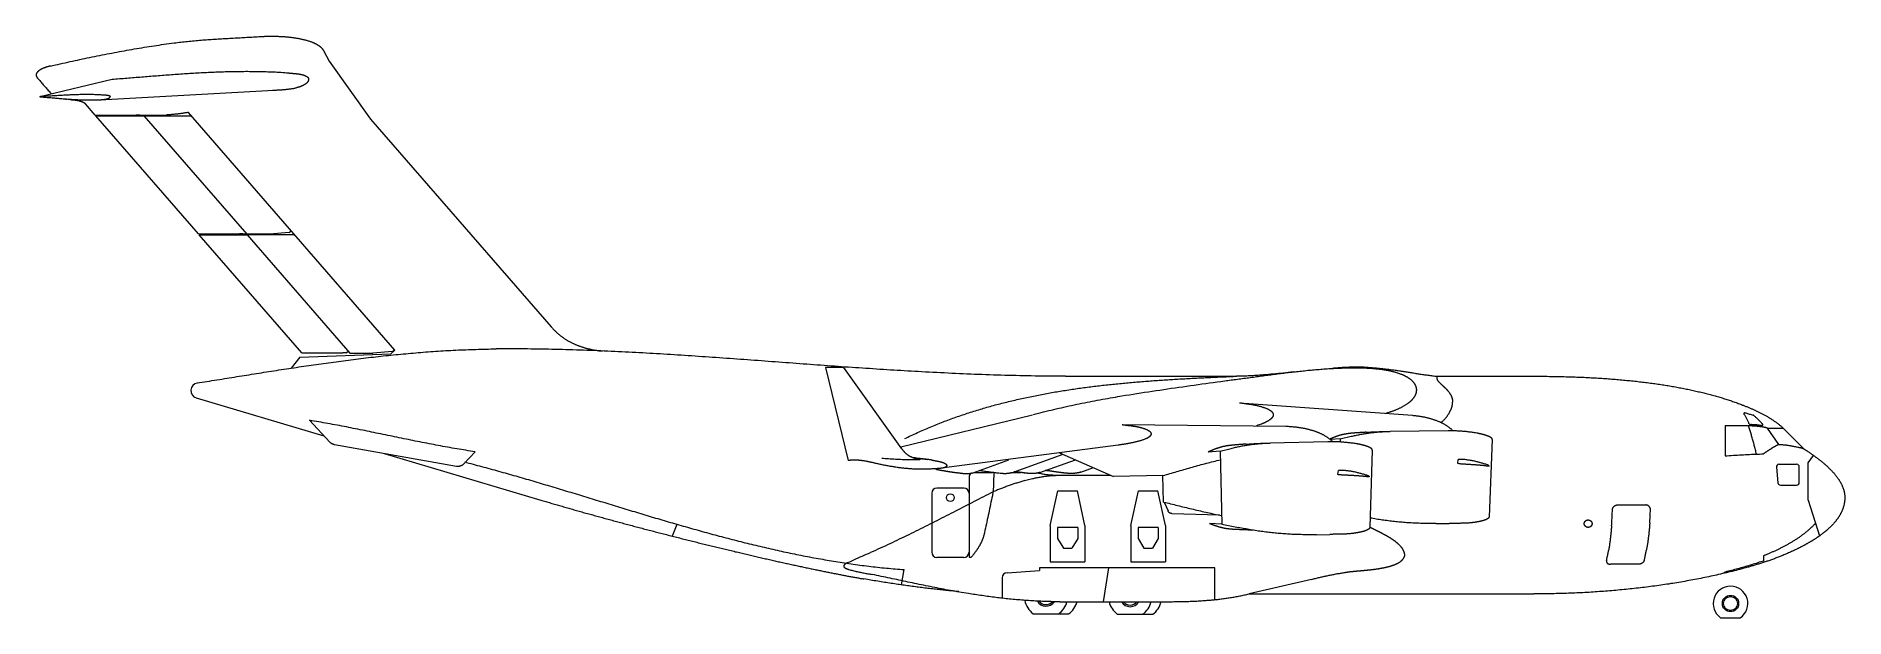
# Model space of a CAD drawing. Header units: millimetres. Extents: x -49665 to 3353, y -2 to 17032.
import ezdxf

# ---------------------------------------------------------------- set-up
doc = ezdxf.new("R2010")
doc.units = ezdxf.units.MM
doc.layers.add('ceco.net 195', color=7, linetype='Continuous', lineweight=5)

msp = doc.modelspace()

# ---------------------------------------------------------------- linework, layer by layer
at = {"layer": 'ceco.net 195', "linetype": 'Continuous'}
for p, q in [((-49559, 15270), (-47441, 15773)), ((-47800, 15171), (-42696, 15452)), ((-47939, 14723), (-48223, 15051)), ((-47939, 14723), (-46733, 14723)), ((-44910, 11239), (-47916, 14698)), ((-46634, 14731), (-46733, 14723)), ((-46634, 14731), (-46561, 14723)), ((-46561, 14723), (-45853, 14723)), ((-46506, 14698), (-43495, 11234)), ((-39147, 7834), (-45203, 14801)), ((-44910, 11239), (-43704, 11239)), ((-44887, 11213), (-43477, 11213)), ((-41881, 7754), (-44887, 11213)), ((-43605, 11247), (-43704, 11239)), ((-43495, 11234), (-43605, 11247)), ((-42085, 11213), (-43477, 11213)), ((-43477, 11213), (-40466, 7750)), ((-42248, 11282), (-42189, 11333)), ((-41938, 7627), (-42187, 7311)), ((-41938, 7627), (-39268, 7729)), ((-41881, 7754), (-40676, 7754)), ((-40576, 7763), (-40676, 7754)), ((-40576, 7763), (-40520, 7811)), ((-40466, 7750), (-39800, 7750)), ((-39219, 7798), (-39800, 7750)), ((-39147, 7834), (-39268, 7729)), ((-39219, 7798), (-39160, 7849)), ((-26530, 7327), (-25864, 4603)), ((-24288, 4944), (-25968, 7301)), ((-8603, 7073), (-5766, 7073)), ((-44977, 6441), (-41233, 5331)), ((-20459, 5933), (-24322, 4991)), ((-14392, 6296), (-9316, 5929)), ((-41655, 5782), (-41056, 5141)), ((-17833, 5656), (-13030, 5613)), ((-11437, 5235), (-11114, 5313)), ((-8279, 5475), (-9973, 5456)), ((-152, 5631), (-152, 4742)), ((1423, 5074), (1086, 5554)), ((1086, 5554), (1550, 5554)), ((1550, 5554), (2165, 4938)), ((-37344, 4434), (-40919, 5068)), ((-39466, 4807), (-34874, 3446)), ((-37131, 4505), (-36795, 4861)), ((-17952, 5056), (-23127, 4379)), ((-21077, 4248), (-19565, 4789)), ((-19664, 4832), (-18084, 4137)), ((-14956, 4879), (-15311, 4852)), ((-14956, 4879), (-14634, 4961)), ((-14956, 4879), (-14910, 2745)), ((-11800, 5153), (-13494, 5116)), ((-11437, 5235), (-11722, 5216)), ((-11437, 5235), (-11436, 5146)), ((-10500, 4909), (-10569, 2649)), ((-6981, 5217), (-7074, 2958)), ((-37048, 4544), (-37096, 4557)), ((-22225, 4239), (-21149, 4623)), ((-22184, 4253), (-21632, 4253)), ((-21062, 4253), (-20802, 4253)), ((-20241, 4257), (-19202, 4629)), ((-19046, 4265), (-18676, 4398)), ((-11507, 4193), (-11491, 4313)), ((-11491, 4315), (-11491, 4313)), ((-7995, 4516), (-7978, 4635)), ((-7978, 4637), (-7978, 4635)), ((-7078, 4459), (-7078, 4434)), ((1346, 4411), (1390, 3954)), ((1422, 4495), (1941, 4495)), ((2017, 3961), (2017, 4418)), ((2274, 4533), (2435, 4756)), ((2274, 3441), (2274, 4533)), ((-22472, 3796), (-23260, 3796)), ((-22320, 4114), (-22320, 1772)), ((-20204, 4220), (-20179, 4216)), ((-19659, 4173), (-18166, 4173)), ((-18923, 2704), (-19145, 3720)), ((-16634, 4162), (-18084, 4137)), ((-16561, 2704), (-16783, 3720)), ((-16617, 3389), (-16634, 4162)), ((-10589, 4146), (-10589, 4122)), ((1466, 3885), (1941, 3885)), ((-23412, 3644), (-23412, 1917)), ((-16600, 3385), (-16487, 3128)), ((-3316, 3303), (-2482, 3303)), ((2274, 3441), (2612, 2398)), ((-30887, 2727), (-31026, 2392)), ((-19939, 2704), (-19939, 1637)), ((-18923, 2704), (-18923, 1637)), ((-17577, 2704), (-17577, 1637)), ((-16561, 2704), (-16561, 1637)), ((-16375, 3052), (-14980, 3009)), ((-14910, 2745), (-15266, 2756)), ((-14910, 2745), (-14421, 2643)), ((-8638, 2758), (-8249, 2762)), ((-19134, 2644), (-19728, 2644)), ((-19728, 2644), (-19728, 2321)), ((-19728, 2321), (-19555, 2034)), ((-17365, 2644), (-17365, 2321)), ((-16772, 2644), (-17365, 2644)), ((-17365, 2321), (-17192, 2034)), ((-12131, 2432), (-11741, 2441)), ((2586, 2479), (2586, 2479)), ((-22472, 1764), (-23260, 1764)), ((-22319, 1771), (-22253, 1771)), ((-19939, 1637), (-18923, 1637)), ((-19555, 2034), (-19307, 2034)), ((-17577, 1637), (-16561, 1637)), ((-17192, 2034), (-16945, 2034)), ((965, 1811), (965, 1653)), ((-24300, 961), (-24221, 1408)), ((-21348, 1168), (-21348, 571)), ((-21206, 1320), (-20257, 1383)), ((-15113, 1459), (-20257, 1459)), ((-20257, 1459), (-20257, 1383)), ((-18377, 469), (-18224, 1459)), ((-15113, 530), (-15113, 1459)), ((-12281, 1124), (-14109, 699)), ((-2700, 1566), (-3518, 1566)), ((-14115, 697), (-5766, 697)), ((-19659, 469), (-16738, 469))]:
    msp.add_line(p, q, dxfattribs=at)
at = {"layer": 'ceco.net 195'}
for p, q in [((-152, 1339), (-205, 1297)), ((-20440, 119), (-19400, 113)), ((-17976, 105), (-16934, 100)), ((-290, 2), (290, -2))]:
    msp.add_line(p, q, dxfattribs=at)
at = {"layer": 'ceco.net 195', "linetype": 'Continuous'}
for points in [[(-45624, 16835), (-45574, 16841), (-45525, 16848), (-45476, 16854), (-45426, 16860), (-45377, 16865), (-45327, 16871), (-45278, 16876), (-45228, 16881), (-45179, 16886), (-45129, 16891), (-45079, 16896), (-45030, 16901), (-44980, 16905), (-44931, 16909), (-44881, 16913), (-44831, 16917), (-44782, 16921), (-44732, 16925), (-44682, 16929), (-44633, 16932), (-44583, 16936), (-44533, 16939), (-44484, 16943), (-44434, 16946), (-44384, 16949), (-44335, 16952), (-44285, 16955), (-44235, 16958), (-44185, 16961), (-44136, 16964), (-44086, 16967), (-44036, 16969), (-43986, 16972), (-43937, 16975), (-43887, 16978), (-43837, 16980), (-43787, 16983), (-43738, 16986), (-43688, 16988), (-43638, 16991), (-43588, 16994), (-43539, 16997), (-43489, 16999), (-43439, 17002), (-43390, 17005), (-43340, 17008), (-43290, 17011), (-43240, 17014), (-43191, 17017), (-43141, 17020), (-43091, 17024)], [(-43091, 17024), (-43070, 17025), (-43049, 17026), (-43027, 17026), (-43006, 17027), (-42984, 17028), (-42963, 17029), (-42941, 17029), (-42919, 17030), (-42897, 17030), (-42876, 17031), (-42854, 17031), (-42832, 17031), (-42810, 17032), (-42788, 17032), (-42766, 17032), (-42744, 17032), (-42722, 17032), (-42700, 17032), (-42678, 17031), (-42656, 17031), (-42634, 17031), (-42611, 17030), (-42589, 17029), (-42567, 17029), (-42545, 17028), (-42523, 17027), (-42501, 17026), (-42478, 17025), (-42456, 17024), (-42434, 17022), (-42412, 17021), (-42390, 17019), (-42367, 17018), (-42345, 17016), (-42323, 17014), (-42301, 17012), (-42279, 17010), (-42257, 17008), (-42235, 17005), (-42213, 17003), (-42191, 17000), (-42169, 16997), (-42147, 16995), (-42125, 16992), (-42103, 16988), (-42081, 16985), (-42059, 16982), (-42037, 16978), (-42016, 16974), (-41994, 16970), (-41972, 16966), (-41951, 16962), (-41929, 16958), (-41908, 16953), (-41886, 16949), (-41865, 16944), (-41844, 16939), (-41822, 16934), (-41801, 16929), (-41780, 16923), (-41759, 16918), (-41738, 16912), (-41717, 16906), (-41696, 16900), (-41676, 16893), (-41655, 16887), (-41635, 16880), (-41614, 16873), (-41594, 16866), (-41574, 16859)], [(-49245, 16159), (-49174, 16176), (-49102, 16192), (-49030, 16208), (-48958, 16224), (-48886, 16240), (-48814, 16256), (-48742, 16272), (-48670, 16288), (-48598, 16304), (-48526, 16319), (-48454, 16335), (-48382, 16350), (-48310, 16365), (-48238, 16381), (-48166, 16396), (-48093, 16411), (-48021, 16426), (-47949, 16440), (-47877, 16455), (-47804, 16469), (-47732, 16484), (-47660, 16498), (-47587, 16512), (-47515, 16526), (-47443, 16540), (-47370, 16554), (-47298, 16568), (-47225, 16581), (-47153, 16594), (-47080, 16607), (-47008, 16620), (-46935, 16633), (-46862, 16646), (-46790, 16658), (-46717, 16671), (-46644, 16683), (-46572, 16695), (-46499, 16707), (-46426, 16719), (-46353, 16730), (-46281, 16741), (-46208, 16753), (-46135, 16764), (-46062, 16774), (-45989, 16785), (-45916, 16795), (-45843, 16805), (-45770, 16815), (-45697, 16825), (-45624, 16835)], [(-41574, 16859), (-41565, 16856), (-41557, 16852), (-41549, 16849), (-41541, 16845), (-41533, 16842), (-41524, 16838), (-41516, 16834), (-41508, 16830), (-41500, 16826), (-41492, 16823), (-41484, 16818), (-41475, 16814), (-41467, 16810), (-41459, 16806), (-41451, 16801), (-41443, 16797), (-41435, 16792), (-41428, 16788), (-41420, 16783), (-41412, 16778), (-41404, 16773), (-41397, 16768), (-41389, 16763), (-41382, 16758), (-41374, 16753), (-41367, 16748), (-41360, 16742), (-41353, 16737), (-41346, 16731), (-41339, 16725), (-41332, 16719), (-41325, 16713), (-41318, 16707), (-41312, 16701), (-41305, 16695), (-41299, 16688), (-41293, 16682), (-41287, 16675), (-41281, 16668), (-41275, 16661), (-41270, 16655), (-41264, 16647), (-41259, 16640), (-41253, 16633), (-41248, 16625), (-41244, 16618), (-41239, 16610), (-41234, 16602), (-41230, 16594)], [(-41230, 16594), (-41074, 16302), (-39861, 14607), (-34569, 8521)], [(-49602, 16008), (-49606, 16005), (-49610, 16001), (-49614, 15997), (-49618, 15994), (-49622, 15990), (-49625, 15986), (-49629, 15983), (-49632, 15979), (-49635, 15975), (-49638, 15971), (-49641, 15967), (-49644, 15963), (-49646, 15959), (-49649, 15955), (-49651, 15951), (-49653, 15947), (-49655, 15943), (-49657, 15939), (-49658, 15935), (-49660, 15931), (-49661, 15927), (-49662, 15923), (-49663, 15918), (-49664, 15914), (-49665, 15910), (-49665, 15906), (-49665, 15901), (-49665, 15897), (-49665, 15893), (-49665, 15888), (-49665, 15884), (-49664, 15880), (-49663, 15875), (-49662, 15871), (-49661, 15866), (-49660, 15862), (-49658, 15858), (-49656, 15853), (-49655, 15849), (-49652, 15844), (-49650, 15840), (-49648, 15835), (-49645, 15831), (-49642, 15826), (-49639, 15822), (-49635, 15817), (-49632, 15813), (-49628, 15808), (-49624, 15804)], [(-49245, 16159), (-49254, 16157), (-49263, 16155), (-49272, 16153), (-49281, 16150), (-49290, 16148), (-49299, 16145), (-49308, 16143), (-49317, 16141), (-49326, 16138), (-49334, 16136), (-49343, 16133), (-49352, 16130), (-49361, 16127), (-49370, 16125), (-49379, 16122), (-49388, 16119), (-49397, 16116), (-49406, 16113), (-49415, 16110), (-49424, 16106), (-49432, 16103), (-49441, 16100), (-49450, 16096), (-49458, 16092), (-49467, 16089), (-49476, 16085), (-49484, 16081), (-49493, 16077), (-49501, 16073), (-49509, 16069), (-49517, 16064), (-49526, 16060), (-49534, 16055), (-49542, 16050), (-49549, 16045), (-49557, 16040), (-49565, 16035), (-49572, 16030), (-49580, 16025), (-49587, 16019), (-49595, 16013), (-49602, 16007), (-49609, 16001), (-49616, 15995), (-49622, 15989)], [(-47441, 15773), (-47387, 15777), (-47332, 15781), (-47278, 15785), (-47224, 15789), (-47170, 15793), (-47115, 15798), (-47061, 15802), (-47007, 15806), (-46952, 15811), (-46898, 15815), (-46844, 15819), (-46790, 15824), (-46735, 15828), (-46681, 15832), (-46627, 15837), (-46572, 15841), (-46518, 15845), (-46464, 15850), (-46409, 15854), (-46355, 15858), (-46301, 15863), (-46246, 15867), (-46192, 15871), (-46137, 15876), (-46083, 15880), (-46029, 15884), (-45974, 15888), (-45920, 15892), (-45866, 15896), (-45811, 15900), (-45757, 15905), (-45702, 15909), (-45648, 15912), (-45594, 15916), (-45539, 15920), (-45485, 15924), (-45430, 15928), (-45376, 15931), (-45321, 15935), (-45267, 15939), (-45213, 15942), (-45158, 15946), (-45104, 15949), (-45049, 15952), (-44995, 15955), (-44940, 15959), (-44886, 15962), (-44831, 15965), (-44777, 15967), (-44723, 15970), (-44668, 15973), (-44614, 15976), (-44559, 15978), (-44505, 15980), (-44450, 15983), (-44396, 15985), (-44341, 15987), (-44287, 15989), (-44232, 15991), (-44178, 15993), (-44123, 15994), (-44069, 15996), (-44015, 15997), (-43960, 15998), (-43906, 16000), (-43851, 16001), (-43797, 16001), (-43742, 16002), (-43688, 16003), (-43633, 16003), (-43579, 16003), (-43524, 16004), (-43470, 16004), (-43415, 16003), (-43361, 16003), (-43306, 16003), (-43252, 16002), (-43198, 16001), (-43143, 16000), (-43089, 15999), (-43034, 15998), (-42980, 15996), (-42925, 15995), (-42871, 15993), (-42816, 15991), (-42762, 15989), (-42708, 15986), (-42653, 15984), (-42599, 15981), (-42544, 15978), (-42490, 15975), (-42435, 15972), (-42381, 15968), (-42327, 15964)], [(-42327, 15964), (-42321, 15963), (-42314, 15962), (-42308, 15961), (-42302, 15960), (-42295, 15959), (-42289, 15959), (-42282, 15958), (-42275, 15957), (-42268, 15956), (-42261, 15955), (-42254, 15954), (-42247, 15954), (-42240, 15953), (-42232, 15952), (-42225, 15952), (-42217, 15951), (-42209, 15950), (-42202, 15949), (-42194, 15949), (-42186, 15948), (-42178, 15947), (-42170, 15947), (-42162, 15946), (-42154, 15945), (-42146, 15945), (-42137, 15944), (-42129, 15943), (-42121, 15942), (-42112, 15942), (-42104, 15941), (-42096, 15940), (-42087, 15939), (-42079, 15939), (-42070, 15938), (-42062, 15937), (-42053, 15936), (-42045, 15935), (-42036, 15934), (-42028, 15933), (-42019, 15932), (-42011, 15931), (-42002, 15930), (-41994, 15929), (-41985, 15928), (-41977, 15926), (-41968, 15925), (-41960, 15924), (-41951, 15922), (-41943, 15921), (-41935, 15920), (-41926, 15918), (-41918, 15916), (-41910, 15915), (-41902, 15913), (-41894, 15911), (-41886, 15910), (-41878, 15908), (-41870, 15906), (-41862, 15904), (-41854, 15902), (-41847, 15899), (-41839, 15897), (-41832, 15895), (-41824, 15892), (-41817, 15890), (-41810, 15887), (-41803, 15885), (-41796, 15882), (-41789, 15879), (-41782, 15876), (-41775, 15873), (-41769, 15870), (-41762, 15867), (-41756, 15864), (-41750, 15860), (-41743, 15857), (-41738, 15853), (-41732, 15849), (-41726, 15846), (-41721, 15842), (-41715, 15838), (-41710, 15833), (-41705, 15829), (-41700, 15825), (-41695, 15820), (-41691, 15816)], [(-49624, 15804), (-49603, 15780), (-49582, 15756), (-49561, 15732), (-49540, 15708), (-49520, 15684), (-49499, 15660), (-49478, 15636), (-49457, 15611), (-49436, 15587), (-49416, 15563), (-49395, 15539), (-49374, 15515), (-49353, 15491), (-49332, 15467), (-49311, 15443), (-49289, 15419), (-49268, 15396), (-49247, 15372), (-49225, 15349)], [(-42741, 15450), (-42720, 15451), (-42700, 15452), (-42679, 15453), (-42659, 15454), (-42638, 15455), (-42618, 15456), (-42597, 15457), (-42576, 15458), (-42556, 15459), (-42535, 15460), (-42515, 15461), (-42494, 15463), (-42474, 15464), (-42453, 15465), (-42433, 15467), (-42412, 15469), (-42392, 15470), (-42371, 15472), (-42351, 15474), (-42330, 15476), (-42310, 15479), (-42289, 15481), (-42269, 15483), (-42248, 15486), (-42228, 15489), (-42208, 15492), (-42187, 15495), (-42167, 15498), (-42147, 15501), (-42127, 15505), (-42106, 15509), (-42086, 15513), (-42066, 15517), (-42046, 15521), (-42026, 15526)], [(-41691, 15816), (-41689, 15811), (-41687, 15807), (-41685, 15802), (-41684, 15798), (-41683, 15794), (-41682, 15789), (-41681, 15785), (-41680, 15781), (-41680, 15776), (-41680, 15772), (-41680, 15768), (-41680, 15764), (-41680, 15760), (-41680, 15756), (-41681, 15751), (-41682, 15747), (-41683, 15743), (-41684, 15739), (-41685, 15735), (-41686, 15731), (-41688, 15727), (-41689, 15723), (-41691, 15719), (-41693, 15716), (-41695, 15712), (-41697, 15708), (-41700, 15704), (-41702, 15700), (-41705, 15697), (-41707, 15693), (-41710, 15689), (-41713, 15686), (-41716, 15682), (-41719, 15678), (-41722, 15675), (-41726, 15671), (-41729, 15668), (-41733, 15664), (-41736, 15661), (-41740, 15658), (-41744, 15654), (-41747, 15651), (-41751, 15648), (-41755, 15645), (-41760, 15641), (-41764, 15638), (-41768, 15635), (-41772, 15632), (-41777, 15629), (-41781, 15626), (-41785, 15623), (-41790, 15620), (-41794, 15617), (-41799, 15614), (-41804, 15611), (-41808, 15609), (-41813, 15606), (-41818, 15603), (-41823, 15600), (-41828, 15598), (-41832, 15595), (-41837, 15593), (-41842, 15590), (-41847, 15588), (-41852, 15585), (-41857, 15583), (-41862, 15580), (-41867, 15578), (-41872, 15576), (-41877, 15574), (-41882, 15571), (-41887, 15569), (-41892, 15567), (-41896, 15565), (-41901, 15563), (-41906, 15561), (-41911, 15559), (-41916, 15557), (-41921, 15556), (-41925, 15554), (-41930, 15552), (-41935, 15551), (-41940, 15549), (-41944, 15547), (-41949, 15546), (-41953, 15544), (-41958, 15543), (-41962, 15541), (-41967, 15540), (-41971, 15539), (-41975, 15538), (-41979, 15536), (-41983, 15535), (-41987, 15534), (-41991, 15533), (-41995, 15532), (-41999, 15531), (-42003, 15530), (-42006, 15529), (-42010, 15529), (-42013, 15528), (-42017, 15527), (-42020, 15527), (-42023, 15526), (-42026, 15526)], [(-49559, 15270), (-49526, 15271), (-49492, 15273), (-49459, 15275), (-49426, 15277), (-49392, 15279), (-49359, 15281), (-49325, 15283), (-49292, 15285), (-49258, 15287), (-49225, 15289), (-49191, 15291), (-49158, 15293), (-49124, 15296), (-49091, 15298), (-49057, 15300), (-49024, 15302), (-48990, 15304), (-48957, 15305), (-48923, 15307), (-48890, 15309), (-48856, 15311), (-48823, 15313), (-48789, 15315), (-48755, 15316), (-48722, 15318), (-48688, 15319), (-48655, 15321), (-48621, 15322), (-48588, 15324), (-48554, 15325), (-48520, 15326), (-48487, 15327), (-48453, 15328), (-48420, 15329), (-48386, 15330), (-48352, 15331), (-48319, 15331), (-48285, 15332), (-48252, 15332), (-48218, 15332), (-48185, 15332), (-48151, 15332), (-48118, 15332), (-48084, 15332), (-48050, 15331), (-48017, 15331), (-47983, 15330), (-47950, 15329), (-47916, 15328), (-47883, 15326), (-47849, 15325), (-47816, 15323), (-47783, 15321), (-47749, 15319), (-47716, 15317), (-47682, 15315), (-47649, 15312), (-47615, 15310)], [(-49559, 15260), (-49524, 15257), (-49488, 15254), (-49452, 15251), (-49416, 15248), (-49380, 15244), (-49345, 15241), (-49309, 15238), (-49273, 15235), (-49237, 15232), (-49201, 15229), (-49166, 15226), (-49130, 15223), (-49094, 15220), (-49058, 15217), (-49022, 15214), (-48987, 15211), (-48951, 15208), (-48915, 15205), (-48879, 15202), (-48844, 15199), (-48808, 15197), (-48772, 15194), (-48736, 15192), (-48700, 15189), (-48665, 15187), (-48629, 15185), (-48593, 15182), (-48557, 15180), (-48521, 15178), (-48485, 15176), (-48450, 15175), (-48414, 15173), (-48378, 15172), (-48342, 15170), (-48306, 15169), (-48270, 15168), (-48234, 15167), (-48198, 15166), (-48163, 15166), (-48127, 15165), (-48091, 15165), (-48055, 15165), (-48019, 15165), (-47983, 15166), (-47947, 15166), (-47911, 15167), (-47875, 15168)], [(-48860, 15200), (-48843, 15197), (-48827, 15194), (-48810, 15191), (-48794, 15188), (-48777, 15185)], [(-48632, 15163), (-48668, 15169), (-48704, 15174), (-48741, 15180), (-48777, 15185)], [(-48405, 15129), (-48518, 15146), (-48632, 15163)], [(-48223, 15050), (-48225, 15053), (-48228, 15055), (-48230, 15058), (-48233, 15060), (-48236, 15063), (-48239, 15065), (-48243, 15068), (-48246, 15070), (-48250, 15073), (-48254, 15075), (-48258, 15078), (-48262, 15080), (-48266, 15083), (-48271, 15085), (-48275, 15088), (-48280, 15090), (-48285, 15092), (-48290, 15095), (-48295, 15097), (-48300, 15099), (-48305, 15101), (-48310, 15104), (-48316, 15106), (-48321, 15108), (-48327, 15110), (-48332, 15111), (-48338, 15113), (-48343, 15115), (-48349, 15117), (-48355, 15118), (-48360, 15120), (-48366, 15121), (-48372, 15123), (-48377, 15124), (-48383, 15125), (-48389, 15126), (-48394, 15127), (-48400, 15128), (-48405, 15129)], [(-47875, 15168), (-47874, 15168), (-47872, 15168), (-47870, 15168), (-47868, 15168), (-47866, 15168), (-47864, 15168), (-47861, 15168), (-47859, 15168), (-47856, 15168), (-47854, 15169), (-47851, 15169), (-47848, 15169), (-47844, 15169), (-47841, 15169), (-47838, 15169), (-47834, 15169), (-47831, 15169), (-47827, 15170), (-47823, 15170), (-47820, 15170), (-47816, 15170), (-47811, 15170), (-47807, 15170), (-47803, 15171), (-47799, 15171), (-47794, 15171), (-47790, 15171), (-47786, 15172), (-47781, 15172), (-47776, 15172), (-47772, 15172), (-47767, 15173), (-47762, 15173), (-47757, 15173), (-47752, 15174), (-47747, 15174), (-47742, 15175), (-47737, 15175), (-47732, 15175), (-47727, 15176), (-47722, 15176), (-47717, 15177), (-47712, 15177), (-47707, 15178), (-47702, 15178), (-47696, 15179), (-47691, 15180), (-47686, 15180), (-47681, 15181), (-47676, 15182), (-47671, 15182), (-47665, 15183), (-47660, 15184), (-47655, 15185), (-47650, 15185), (-47645, 15186), (-47640, 15187), (-47635, 15188), (-47630, 15189), (-47625, 15190), (-47620, 15191), (-47615, 15192), (-47611, 15193), (-47606, 15194), (-47601, 15195), (-47596, 15196), (-47592, 15197), (-47587, 15199), (-47583, 15200), (-47579, 15201), (-47574, 15202), (-47570, 15204), (-47566, 15205), (-47562, 15207), (-47558, 15208), (-47554, 15210), (-47550, 15211), (-47547, 15213), (-47543, 15214), (-47540, 15216), (-47537, 15218), (-47533, 15220), (-47530, 15221), (-47527, 15223), (-47524, 15225), (-47522, 15227), (-47519, 15229), (-47517, 15231), (-47514, 15233), (-47512, 15235), (-47510, 15237), (-47508, 15239), (-47506, 15242), (-47505, 15244), (-47503, 15246), (-47502, 15249), (-47501, 15251), (-47500, 15254), (-47499, 15256), (-47499, 15259), (-47498, 15262), (-47498, 15264), (-47498, 15267), (-47498, 15270), (-47498, 15273), (-47499, 15276), (-47499, 15279)], [(-47615, 15310), (-47614, 15309), (-47613, 15309), (-47611, 15309), (-47610, 15308), (-47608, 15308), (-47606, 15308), (-47604, 15307), (-47602, 15307), (-47600, 15307), (-47597, 15307), (-47595, 15306), (-47592, 15306), (-47590, 15306), (-47587, 15305), (-47584, 15305), (-47582, 15305), (-47579, 15304), (-47576, 15304), (-47573, 15304), (-47570, 15303), (-47567, 15303), (-47564, 15303), (-47561, 15302), (-47558, 15302), (-47555, 15301), (-47553, 15301), (-47550, 15300), (-47547, 15299), (-47544, 15299), (-47541, 15298), (-47538, 15298), (-47535, 15297), (-47532, 15296), (-47530, 15295), (-47527, 15294), (-47524, 15294), (-47522, 15293), (-47519, 15292), (-47517, 15291), (-47515, 15290), (-47512, 15288), (-47510, 15287), (-47508, 15286), (-47506, 15285), (-47505, 15283), (-47503, 15282), (-47502, 15280), (-47500, 15279), (-47499, 15277), (-47498, 15276), (-47497, 15274), (-47496, 15272), (-47496, 15270), (-47495, 15268), (-47495, 15266), (-47495, 15264)], [(-47916, 14698), (-46506, 14698), (-45114, 14698)], [(-45203, 14801), (-45228, 14796), (-45253, 14791), (-45278, 14787), (-45303, 14783), (-45328, 14779), (-45353, 14775), (-45377, 14771), (-45402, 14768), (-45427, 14765), (-45452, 14761), (-45477, 14758), (-45502, 14755), (-45527, 14753), (-45552, 14750), (-45577, 14747), (-45602, 14745), (-45627, 14742), (-45652, 14740), (-45677, 14738), (-45702, 14735), (-45728, 14733), (-45753, 14731), (-45778, 14729), (-45803, 14727), (-45828, 14725), (-45853, 14723)], [(-42248, 11282), (-42829, 11234), (-43495, 11234)], [(-34569, 8521), (-34557, 8506), (-34544, 8492), (-34531, 8477), (-34518, 8463), (-34505, 8449), (-34492, 8435), (-34478, 8422), (-34465, 8408), (-34451, 8395), (-34437, 8382), (-34423, 8369), (-34409, 8356), (-34395, 8343), (-34381, 8331), (-34367, 8319), (-34352, 8306), (-34338, 8294), (-34323, 8283), (-34309, 8271), (-34294, 8259), (-34279, 8248), (-34264, 8237), (-34249, 8226), (-34233, 8215), (-34218, 8204), (-34203, 8193), (-34187, 8183), (-34172, 8172), (-34156, 8162), (-34140, 8152), (-34124, 8142), (-34108, 8133), (-34092, 8123), (-34076, 8114), (-34060, 8104), (-34043, 8095), (-34027, 8086), (-34011, 8077), (-33994, 8069), (-33977, 8060), (-33961, 8052), (-33944, 8044), (-33927, 8036), (-33910, 8028), (-33893, 8020), (-33876, 8012), (-33859, 8005), (-33842, 7997), (-33824, 7990), (-33807, 7983), (-33789, 7976), (-33772, 7969), (-33754, 7963), (-33737, 7956), (-33719, 7950), (-33701, 7944), (-33684, 7937), (-33666, 7932), (-33648, 7926), (-33630, 7920), (-33612, 7914), (-33594, 7909), (-33576, 7904), (-33558, 7899), (-33539, 7894), (-33521, 7889), (-33503, 7884), (-33484, 7879), (-33466, 7875), (-33448, 7871), (-33429, 7867), (-33411, 7862), (-33392, 7859), (-33374, 7855), (-33355, 7851), (-33336, 7848), (-33318, 7844), (-33299, 7841), (-33280, 7838), (-33261, 7835), (-33243, 7832), (-33224, 7829), (-33205, 7826), (-33186, 7824), (-33167, 7821), (-33148, 7819), (-33129, 7817), (-33110, 7815), (-33091, 7813), (-33072, 7811)], [(-44948, 6875), (-44876, 6887), (-44803, 6898), (-44731, 6910), (-44658, 6922), (-44585, 6933), (-44513, 6945), (-44440, 6956), (-44367, 6968), (-44295, 6980), (-44222, 6991), (-44149, 7003), (-44077, 7014), (-44004, 7026), (-43932, 7038), (-43859, 7049), (-43786, 7061), (-43714, 7073), (-43641, 7084), (-43568, 7096), (-43496, 7107), (-43423, 7119), (-43350, 7130), (-43278, 7142), (-43205, 7153), (-43132, 7165), (-43059, 7176), (-42987, 7188), (-42914, 7199), (-42841, 7211), (-42769, 7222), (-42696, 7233), (-42623, 7244), (-42550, 7256), (-42478, 7267), (-42405, 7278), (-42332, 7289), (-42259, 7300), (-42187, 7311), (-42114, 7322), (-42041, 7333), (-41968, 7344), (-41896, 7355), (-41823, 7365), (-41750, 7376), (-41677, 7387), (-41604, 7397), (-41532, 7408), (-41459, 7418), (-41386, 7429), (-41313, 7439), (-41240, 7449), (-41167, 7459), (-41094, 7469), (-41022, 7479), (-40949, 7489), (-40876, 7499), (-40803, 7509), (-40730, 7519), (-40657, 7528), (-40584, 7538), (-40511, 7547), (-40438, 7556), (-40365, 7566), (-40292, 7575), (-40219, 7584), (-40146, 7593), (-40073, 7601), (-40000, 7610), (-39927, 7619), (-39854, 7627), (-39781, 7636), (-39708, 7644), (-39635, 7652), (-39562, 7660), (-39489, 7668), (-39416, 7676), (-39342, 7684), (-39269, 7691), (-39196, 7699), (-39123, 7706), (-39050, 7713), (-38977, 7720), (-38904, 7727), (-38830, 7734), (-38757, 7740), (-38684, 7747), (-38611, 7753), (-38537, 7760), (-38464, 7766), (-38391, 7772), (-38318, 7777), (-38244, 7783), (-38171, 7789), (-38098, 7794), (-38024, 7799), (-37951, 7804), (-37878, 7809), (-37804, 7814), (-37731, 7818), (-37657, 7823), (-37584, 7827), (-37510, 7831), (-37437, 7835), (-37363, 7838), (-37290, 7842), (-37216, 7845), (-37143, 7848), (-37069, 7851), (-36996, 7854), (-36922, 7857), (-36849, 7859), (-36775, 7861), (-36701, 7863), (-36628, 7865), (-36554, 7867), (-36480, 7868), (-36407, 7870), (-36333, 7871), (-36259, 7872), (-36186, 7872)], [(-23706, 7202), (-23808, 7208), (-23911, 7213), (-24013, 7219), (-24115, 7225), (-24217, 7231), (-24319, 7237), (-24422, 7243), (-24524, 7249), (-24626, 7255), (-24728, 7262), (-24830, 7268), (-24933, 7275), (-25035, 7281), (-25137, 7288), (-25239, 7295), (-25342, 7301), (-25444, 7308), (-25546, 7315), (-25648, 7322), (-25750, 7329), (-25853, 7336), (-25955, 7343), (-26057, 7350), (-26159, 7358), (-26262, 7365), (-26364, 7372), (-26466, 7379), (-26568, 7387), (-26670, 7394), (-26773, 7402), (-26875, 7409), (-26977, 7416), (-27079, 7424), (-27182, 7431), (-27284, 7439), (-27386, 7446), (-27488, 7454), (-27591, 7462), (-27693, 7469), (-27795, 7477), (-27897, 7484), (-28000, 7492), (-28102, 7499), (-28204, 7507), (-28306, 7515), (-28408, 7522), (-28511, 7530), (-28613, 7537), (-28715, 7545), (-28817, 7552), (-28920, 7560), (-29022, 7567), (-29124, 7574), (-29226, 7582), (-29329, 7589), (-29431, 7596), (-29533, 7604), (-29635, 7611), (-29738, 7618), (-29840, 7625), (-29942, 7632), (-30045, 7639), (-30147, 7646), (-30249, 7653), (-30351, 7660), (-30454, 7667), (-30556, 7674), (-30658, 7680), (-30761, 7687), (-30863, 7693), (-30965, 7700), (-31067, 7706), (-31170, 7713), (-31272, 7719), (-31374, 7725), (-31477, 7731), (-31579, 7737), (-31681, 7743), (-31783, 7749), (-31886, 7754), (-31988, 7760), (-32090, 7765), (-32193, 7771), (-32295, 7776), (-32397, 7781), (-32500, 7786), (-32602, 7791), (-32704, 7796), (-32807, 7801), (-32909, 7805), (-33011, 7810), (-33114, 7814), (-33216, 7818), (-33318, 7822), (-33421, 7826), (-33523, 7830), (-33625, 7834), (-33728, 7837), (-33830, 7841), (-33933, 7844), (-34035, 7847), (-34137, 7850), (-34240, 7852), (-34342, 7855), (-34444, 7858), (-34547, 7860), (-34649, 7862), (-34752, 7864), (-34854, 7866), (-34956, 7867), (-35059, 7869), (-35161, 7870), (-35264, 7871), (-35366, 7872), (-35469, 7873), (-35571, 7873), (-35673, 7874), (-35776, 7874), (-35878, 7874), (-35981, 7873), (-36083, 7873), (-36186, 7872)], [(-26008, 7326), (-26011, 7326), (-26014, 7326), (-26018, 7326), (-26022, 7326), (-26025, 7327), (-26029, 7327), (-26033, 7327), (-26038, 7327), (-26042, 7327), (-26047, 7327), (-26051, 7328), (-26056, 7328), (-26061, 7328), (-26066, 7328), (-26071, 7328), (-26076, 7328), (-26082, 7328), (-26087, 7329), (-26093, 7329), (-26098, 7329), (-26104, 7329), (-26110, 7329), (-26116, 7329), (-26122, 7329), (-26128, 7329), (-26134, 7329), (-26140, 7330), (-26147, 7330), (-26153, 7330), (-26159, 7330), (-26166, 7330), (-26172, 7330), (-26179, 7330), (-26186, 7330), (-26192, 7330), (-26199, 7330), (-26206, 7330), (-26212, 7330), (-26219, 7330), (-26226, 7330), (-26233, 7330), (-26239, 7330), (-26246, 7330), (-26253, 7330), (-26260, 7330), (-26267, 7330), (-26274, 7331), (-26281, 7331), (-26287, 7331), (-26294, 7331), (-26301, 7331), (-26308, 7331), (-26314, 7331), (-26321, 7330), (-26328, 7330), (-26334, 7330), (-26341, 7330), (-26347, 7330), (-26354, 7330), (-26360, 7330), (-26367, 7330), (-26373, 7330), (-26379, 7330), (-26385, 7330), (-26392, 7330), (-26398, 7330), (-26403, 7330), (-26409, 7330), (-26415, 7330), (-26421, 7330), (-26426, 7330), (-26432, 7330), (-26437, 7330), (-26443, 7330), (-26448, 7329), (-26453, 7329), (-26458, 7329), (-26462, 7329), (-26467, 7329), (-26472, 7329), (-26476, 7329), (-26480, 7329), (-26485, 7329), (-26489, 7329), (-26492, 7328), (-26496, 7328), (-26500, 7328), (-26503, 7328), (-26506, 7328), (-26509, 7328), (-26512, 7328), (-26515, 7328), (-26517, 7328), (-26520, 7327), (-26522, 7327), (-26524, 7327), (-26526, 7327), (-26527, 7327), (-26529, 7327), (-26530, 7327)], [(-26008, 7326), (-26005, 7325), (-26002, 7325), (-25999, 7324), (-25996, 7323), (-25993, 7322), (-25990, 7321), (-25987, 7320), (-25984, 7318), (-25982, 7316), (-25979, 7314), (-25977, 7312), (-25974, 7310), (-25972, 7307), (-25970, 7304), (-25968, 7301)], [(-24202, 5246), (-24156, 5268), (-24109, 5291), (-24063, 5313), (-24017, 5335), (-23971, 5357), (-23924, 5378), (-23878, 5400), (-23831, 5421), (-23785, 5442), (-23738, 5463), (-23692, 5483), (-23645, 5504), (-23598, 5524), (-23551, 5544), (-23505, 5564), (-23458, 5584), (-23411, 5603), (-23364, 5622), (-23317, 5642), (-23270, 5661), (-23223, 5679), (-23176, 5698), (-23129, 5716), (-23082, 5735), (-23035, 5753), (-22987, 5771), (-22940, 5788), (-22893, 5806), (-22845, 5823), (-22798, 5841), (-22751, 5858), (-22703, 5874), (-22656, 5891), (-22608, 5908), (-22561, 5924), (-22513, 5940), (-22465, 5956), (-22418, 5972), (-22370, 5988), (-22322, 6003), (-22274, 6019), (-22226, 6034), (-22179, 6049), (-22131, 6064), (-22083, 6079), (-22035, 6093), (-21987, 6108), (-21939, 6122), (-21891, 6136), (-21843, 6150), (-21794, 6164), (-21746, 6177), (-21698, 6191), (-21650, 6204), (-21601, 6218), (-21553, 6231), (-21505, 6244), (-21456, 6256), (-21408, 6269), (-21360, 6282), (-21311, 6294), (-21263, 6306), (-21214, 6318), (-21165, 6330), (-21117, 6342), (-21068, 6354), (-21020, 6365), (-20971, 6376), (-20922, 6388), (-20873, 6399), (-20825, 6410), (-20776, 6421), (-20727, 6431), (-20678, 6442), (-20629, 6453), (-20580, 6463), (-20531, 6473), (-20482, 6483), (-20433, 6493), (-20384, 6503), (-20335, 6513), (-20286, 6522), (-20237, 6532), (-20188, 6541), (-20139, 6550), (-20090, 6560), (-20040, 6569), (-19991, 6577), (-19942, 6586), (-19893, 6595), (-19843, 6603), (-19794, 6612), (-19745, 6620), (-19695, 6628), (-19646, 6637), (-19597, 6645), (-19547, 6652), (-19498, 6660), (-19448, 6668), (-19399, 6676), (-19349, 6683), (-19299, 6690), (-19250, 6698), (-19200, 6705), (-19151, 6712), (-19101, 6719), (-19051, 6726), (-19002, 6733), (-18952, 6739), (-18902, 6746), (-18853, 6752), (-18803, 6759), (-18753, 6765), (-18703, 6771), (-18653, 6778), (-18604, 6784), (-18554, 6790), (-18504, 6795), (-18454, 6801), (-18404, 6807), (-18354, 6813), (-18304, 6818), (-18254, 6824), (-18204, 6829), (-18154, 6834), (-18104, 6839), (-18054, 6845), (-18004, 6850), (-17954, 6855), (-17904, 6860), (-17854, 6864), (-17804, 6869), (-17754, 6874), (-17704, 6879), (-17654, 6883), (-17603, 6888), (-17553, 6892), (-17503, 6896), (-17453, 6901), (-17403, 6905), (-17352, 6909), (-17302, 6913), (-17252, 6917), (-17202, 6921), (-17151, 6925), (-17101, 6929), (-17051, 6933), (-17001, 6937), (-16950, 6940), (-16900, 6944), (-16850, 6948), (-16799, 6951), (-16749, 6955), (-16699, 6958), (-16648, 6961), (-16598, 6965), (-16548, 6968), (-16497, 6971), (-16447, 6974), (-16396, 6978), (-16346, 6981), (-16296, 6984), (-16245, 6987), (-16195, 6990), (-16144, 6993), (-16094, 6995), (-16043, 6998), (-15993, 7001), (-15942, 7004), (-15892, 7007), (-15841, 7009), (-15791, 7012), (-15741, 7015), (-15690, 7017), (-15640, 7020), (-15589, 7022), (-15539, 7025), (-15488, 7027), (-15438, 7030), (-15387, 7032), (-15337, 7035), (-15286, 7037), (-15236, 7039), (-15185, 7042), (-15135, 7044), (-15084, 7046), (-15033, 7049), (-14983, 7051), (-14932, 7053), (-14882, 7055), (-14831, 7058), (-14781, 7060), (-14730, 7062), (-14680, 7064), (-14629, 7066), (-14579, 7069), (-14528, 7071), (-14478, 7073)], [(-19494, 7073), (-19606, 7073), (-19717, 7073), (-19828, 7074), (-19940, 7074), (-20051, 7075), (-20162, 7077), (-20274, 7078), (-20385, 7079), (-20496, 7081), (-20607, 7083), (-20718, 7085), (-20829, 7088), (-20940, 7090), (-21052, 7093), (-21163, 7096), (-21274, 7099), (-21384, 7102), (-21495, 7105), (-21606, 7109), (-21717, 7112), (-21828, 7116), (-21939, 7120), (-22050, 7124), (-22160, 7128), (-22271, 7133), (-22382, 7137), (-22493, 7142), (-22603, 7147), (-22714, 7152), (-22825, 7157), (-22935, 7162), (-23046, 7168), (-23156, 7173), (-23267, 7179), (-23377, 7185), (-23488, 7190), (-23598, 7196), (-23709, 7202)], [(-19494, 7073), (-19139, 7073), (-14478, 7073)], [(-17955, 6477), (-17843, 6495), (-17732, 6514), (-17620, 6532), (-17508, 6549), (-17397, 6567), (-17285, 6585), (-17173, 6602), (-17062, 6619), (-16950, 6636), (-16838, 6653), (-16726, 6669), (-16614, 6686), (-16502, 6702), (-16391, 6719), (-16279, 6735), (-16167, 6751), (-16055, 6767), (-15943, 6783), (-15831, 6799), (-15719, 6815), (-15607, 6830), (-15495, 6846), (-15383, 6861), (-15271, 6877), (-15159, 6892), (-15047, 6908), (-14935, 6923), (-14823, 6939)], [(-14823, 6939), (-14776, 6945), (-14730, 6951), (-14683, 6957), (-14637, 6963), (-14590, 6969), (-14543, 6975), (-14497, 6981), (-14450, 6987), (-14403, 6993), (-14357, 6999), (-14310, 7006), (-14263, 7012), (-14217, 7018), (-14170, 7024), (-14123, 7031), (-14076, 7037), (-14030, 7043), (-13983, 7050), (-13936, 7056), (-13889, 7062), (-13843, 7069), (-13796, 7075), (-13749, 7081), (-13702, 7088), (-13655, 7094), (-13608, 7100), (-13562, 7106), (-13515, 7113), (-13468, 7119), (-13421, 7125), (-13374, 7131), (-13327, 7137), (-13280, 7143), (-13233, 7149), (-13187, 7155), (-13140, 7161), (-13093, 7167), (-13046, 7173), (-12999, 7178), (-12952, 7184), (-12905, 7190), (-12858, 7195), (-12811, 7200), (-12764, 7206), (-12717, 7211), (-12670, 7216), (-12623, 7221), (-12576, 7226), (-12529, 7231), (-12482, 7236), (-12435, 7241), (-12388, 7246), (-12341, 7250), (-12294, 7254), (-12247, 7259), (-12200, 7263), (-12153, 7267), (-12106, 7271), (-12059, 7275), (-12012, 7279), (-11965, 7282), (-11918, 7286), (-11871, 7289), (-11824, 7292), (-11777, 7295), (-11730, 7298), (-11683, 7301), (-11636, 7303), (-11589, 7306), (-11542, 7308), (-11495, 7310), (-11448, 7312), (-11401, 7314), (-11354, 7316), (-11307, 7317), (-11259, 7318), (-11212, 7319), (-11165, 7320), (-11118, 7321), (-11071, 7321), (-11024, 7322), (-10977, 7322), (-10930, 7322), (-10883, 7322), (-10836, 7321)], [(-13692, 7111), (-13730, 7108), (-13767, 7105), (-13804, 7102), (-13842, 7099), (-13879, 7096), (-13917, 7094), (-13954, 7091), (-13991, 7089), (-14029, 7087), (-14066, 7085), (-14103, 7083), (-14141, 7081), (-14178, 7079), (-14216, 7078), (-14253, 7077), (-14291, 7075), (-14328, 7074), (-14365, 7074), (-14403, 7073), (-14440, 7073), (-14478, 7073)], [(-12815, 7198), (-12888, 7190), (-12961, 7182), (-13034, 7174), (-13107, 7166), (-13180, 7158), (-13253, 7151), (-13326, 7144), (-13400, 7137), (-13473, 7130), (-13546, 7123), (-13619, 7117), (-13692, 7111)], [(-10616, 7330), (-10656, 7332), (-10696, 7333), (-10737, 7334), (-10777, 7335), (-10818, 7336), (-10858, 7337), (-10898, 7337), (-10939, 7337), (-10979, 7337), (-11019, 7337), (-11060, 7337), (-11100, 7336), (-11140, 7335), (-11181, 7334), (-11221, 7332), (-11261, 7331), (-11302, 7329), (-11342, 7327), (-11382, 7325), (-11423, 7323), (-11463, 7320), (-11503, 7317), (-11543, 7314), (-11584, 7311), (-11624, 7307), (-11664, 7303)], [(-10836, 7321), (-10816, 7321), (-10796, 7320), (-10776, 7319), (-10756, 7318), (-10736, 7317), (-10715, 7316), (-10695, 7315), (-10675, 7315), (-10655, 7313), (-10635, 7312), (-10614, 7311), (-10594, 7310), (-10574, 7309), (-10554, 7308), (-10533, 7306), (-10513, 7305), (-10493, 7303), (-10472, 7302), (-10452, 7300), (-10432, 7298), (-10412, 7296), (-10391, 7294), (-10371, 7292), (-10351, 7290), (-10331, 7288), (-10310, 7286), (-10290, 7283), (-10270, 7281), (-10250, 7278), (-10229, 7276), (-10209, 7273), (-10189, 7270), (-10169, 7267), (-10149, 7264), (-10129, 7260), (-10109, 7257), (-10089, 7253), (-10069, 7250), (-10049, 7246), (-10029, 7242), (-10009, 7238), (-9989, 7234), (-9969, 7229), (-9950, 7225), (-9930, 7220), (-9910, 7215), (-9891, 7210), (-9871, 7205), (-9852, 7200), (-9832, 7194), (-9813, 7189), (-9793, 7183), (-9774, 7177), (-9755, 7171), (-9735, 7165), (-9716, 7158), (-9697, 7151), (-9678, 7144), (-9659, 7137), (-9640, 7130), (-9622, 7123)], [(-10616, 7330), (-10582, 7328), (-10549, 7327), (-10516, 7325), (-10483, 7323), (-10450, 7320), (-10417, 7318), (-10384, 7315), (-10351, 7312), (-10318, 7310), (-10285, 7307), (-10253, 7303), (-10220, 7300), (-10188, 7297), (-10155, 7293), (-10123, 7289), (-10090, 7285), (-10058, 7282), (-10026, 7278), (-9993, 7273), (-9961, 7269), (-9929, 7265), (-9897, 7261), (-9865, 7256), (-9832, 7252), (-9800, 7247), (-9768, 7242), (-9736, 7238), (-9704, 7233), (-9672, 7228), (-9640, 7223), (-9608, 7218), (-9576, 7213), (-9544, 7208), (-9512, 7203), (-9480, 7198), (-9448, 7193), (-9416, 7188), (-9384, 7183), (-9352, 7178), (-9320, 7173), (-9287, 7168), (-9255, 7163), (-9223, 7158), (-9191, 7153), (-9159, 7148), (-9126, 7143), (-9094, 7138), (-9062, 7133), (-9029, 7128), (-8997, 7124), (-8964, 7119), (-8932, 7114), (-8899, 7110), (-8866, 7105), (-8834, 7101), (-8801, 7097), (-8768, 7092), (-8735, 7088), (-8702, 7084), (-8669, 7080), (-8636, 7077), (-8603, 7073)], [(-9622, 7123), (-9615, 7120), (-9608, 7117), (-9601, 7114), (-9595, 7111), (-9588, 7108), (-9581, 7105), (-9574, 7102), (-9567, 7098), (-9560, 7095), (-9553, 7092), (-9547, 7088), (-9540, 7085), (-9533, 7081), (-9526, 7078), (-9519, 7074), (-9512, 7070), (-9505, 7067), (-9498, 7063), (-9491, 7059), (-9485, 7055), (-9478, 7051), (-9471, 7047), (-9464, 7043), (-9457, 7038), (-9451, 7034), (-9444, 7030), (-9437, 7025), (-9431, 7021), (-9424, 7016), (-9418, 7012), (-9411, 7007), (-9405, 7003), (-9398, 6998), (-9392, 6993), (-9386, 6988), (-9380, 6983), (-9373, 6978), (-9367, 6973), (-9361, 6968), (-9355, 6963), (-9350, 6957), (-9344, 6952), (-9338, 6947), (-9332, 6941), (-9327, 6936), (-9321, 6930), (-9316, 6924), (-9311, 6919), (-9306, 6913), (-9301, 6907), (-9296, 6901), (-9291, 6895), (-9286, 6889), (-9281, 6883), (-9277, 6877), (-9272, 6870), (-9268, 6864), (-9264, 6858), (-9260, 6851), (-9256, 6845), (-9252, 6838), (-9248, 6831), (-9245, 6825), (-9242, 6818), (-9238, 6811), (-9235, 6804), (-9232, 6797), (-9229, 6790), (-9227, 6783), (-9224, 6776), (-9222, 6768), (-9220, 6761), (-9218, 6754), (-9216, 6746), (-9214, 6739), (-9212, 6731), (-9211, 6723), (-9210, 6716), (-9209, 6708), (-9208, 6700), (-9207, 6692), (-9207, 6684), (-9207, 6676), (-9207, 6667), (-9207, 6659)], [(-8603, 7044), (-8603, 7042), (-8603, 7040), (-8603, 7038), (-8604, 7035), (-8604, 7033), (-8604, 7030), (-8605, 7027), (-8605, 7025), (-8605, 7022), (-8605, 7019), (-8605, 7016), (-8605, 7013), (-8605, 7010), (-8605, 7006), (-8604, 7003), (-8604, 7000), (-8603, 6996), (-8603, 6993), (-8602, 6989), (-8601, 6986), (-8599, 6982), (-8598, 6978), (-8596, 6974), (-8595, 6970)], [(-8603, 7073), (-8603, 7073), (-8602, 7072), (-8602, 7072), (-8602, 7071), (-8602, 7070), (-8602, 7069), (-8602, 7068), (-8602, 7066), (-8602, 7065), (-8602, 7063), (-8602, 7061), (-8602, 7059), (-8602, 7056), (-8602, 7053), (-8602, 7051), (-8602, 7048), (-8603, 7044)], [(-8595, 6970), (-8593, 6966), (-8590, 6962), (-8588, 6958), (-8585, 6954), (-8583, 6950), (-8580, 6946), (-8577, 6941), (-8573, 6937), (-8570, 6932), (-8566, 6928), (-8562, 6923), (-8558, 6919), (-8554, 6914), (-8550, 6909), (-8546, 6905), (-8541, 6900), (-8537, 6895), (-8532, 6890), (-8527, 6885)], [(-5766, 7073), (-5708, 7073), (-5651, 7073), (-5595, 7072), (-5538, 7072), (-5481, 7072), (-5425, 7071), (-5369, 7071), (-5313, 7070), (-5258, 7069), (-5202, 7068), (-5147, 7067), (-5092, 7066), (-5037, 7065), (-4982, 7064), (-4927, 7063), (-4873, 7061), (-4819, 7060), (-4765, 7058), (-4711, 7057), (-4657, 7055), (-4604, 7053), (-4551, 7051), (-4498, 7049), (-4445, 7047), (-4392, 7045), (-4339, 7043), (-4287, 7041), (-4235, 7038), (-4183, 7036), (-4131, 7033), (-4080, 7030), (-4028, 7027), (-3977, 7025), (-3926, 7022), (-3875, 7019), (-3825, 7015), (-3774, 7012), (-3724, 7009), (-3674, 7005), (-3624, 7002), (-3574, 6998), (-3525, 6995), (-3475, 6991), (-3426, 6987), (-3377, 6983), (-3329, 6979), (-3280, 6975), (-3232, 6971), (-3183, 6967), (-3135, 6962), (-3088, 6958), (-3040, 6953), (-2993, 6948), (-2945, 6944), (-2898, 6939), (-2851, 6934), (-2805, 6929), (-2758, 6924), (-2712, 6919), (-2666, 6913), (-2620, 6908), (-2574, 6903), (-2528, 6897), (-2483, 6892), (-2438, 6886), (-2393, 6880), (-2348, 6874), (-2303, 6868), (-2259, 6862), (-2215, 6856), (-2170, 6850), (-2127, 6843), (-2083, 6837), (-2039, 6830), (-1996, 6824), (-1953, 6817), (-1910, 6810), (-1867, 6804), (-1825, 6797), (-1782, 6790), (-1740, 6782), (-1698, 6775), (-1656, 6768), (-1615, 6761), (-1573, 6753), (-1532, 6745), (-1491, 6738), (-1450, 6730), (-1409, 6722), (-1369, 6714), (-1328, 6706), (-1288, 6698), (-1248, 6690), (-1208, 6682), (-1169, 6673), (-1129, 6665), (-1090, 6656), (-1051, 6648), (-1012, 6639), (-974, 6630), (-935, 6621), (-897, 6612), (-859, 6603), (-821, 6594), (-783, 6585), (-746, 6576), (-708, 6566), (-671, 6557), (-634, 6547), (-598, 6537), (-561, 6528), (-525, 6518), (-488, 6508), (-452, 6498), (-417, 6488), (-381, 6477), (-345, 6467), (-310, 6457), (-275, 6446), (-240, 6436), (-206, 6425), (-171, 6414), (-137, 6403), (-103, 6392), (-69, 6381), (-35, 6370), (-1, 6359), (32, 6348), (65, 6336), (98, 6325), (131, 6313), (164, 6302), (196, 6290), (229, 6278), (261, 6266), (293, 6254), (324, 6242), (356, 6230)], [(-20432, 5952), (-20357, 5972), (-20283, 5991), (-20208, 6009), (-20134, 6028), (-20059, 6046), (-19985, 6065), (-19910, 6083), (-19836, 6100), (-19761, 6118), (-19686, 6135), (-19611, 6152), (-19537, 6169), (-19462, 6186), (-19387, 6202), (-19312, 6219), (-19237, 6235), (-19162, 6251), (-19087, 6266), (-19011, 6282), (-18936, 6297), (-18861, 6312), (-18786, 6327), (-18710, 6342), (-18635, 6356), (-18560, 6370), (-18484, 6385), (-18409, 6398), (-18333, 6412), (-18258, 6425), (-18182, 6439), (-18106, 6452), (-18031, 6464), (-17955, 6477)], [(-9207, 6659), (-9207, 6651), (-9208, 6643), (-9209, 6634), (-9210, 6626), (-9211, 6618), (-9212, 6610), (-9214, 6602), (-9215, 6594), (-9217, 6586), (-9219, 6579), (-9222, 6571), (-9224, 6563), (-9227, 6555), (-9229, 6548), (-9232, 6540), (-9235, 6533), (-9238, 6526), (-9242, 6518), (-9245, 6511), (-9249, 6504), (-9252, 6497), (-9256, 6489), (-9260, 6482), (-9264, 6475), (-9269, 6469), (-9273, 6462), (-9277, 6455), (-9282, 6448), (-9287, 6442), (-9291, 6435), (-9296, 6428), (-9301, 6422), (-9306, 6416), (-9311, 6409), (-9317, 6403), (-9322, 6397), (-9327, 6391), (-9333, 6384), (-9338, 6378), (-9344, 6372), (-9350, 6367), (-9355, 6361), (-9361, 6355), (-9367, 6349), (-9373, 6344), (-9379, 6338), (-9385, 6333), (-9391, 6327), (-9397, 6322), (-9403, 6316), (-9410, 6311), (-9416, 6306), (-9422, 6301), (-9428, 6296), (-9434, 6291), (-9441, 6286), (-9447, 6281), (-9453, 6276), (-9460, 6272)], [(-8527, 6885), (-8520, 6878), (-8513, 6871), (-8505, 6864), (-8497, 6857), (-8489, 6849), (-8482, 6842), (-8473, 6835), (-8465, 6827), (-8457, 6820), (-8449, 6812), (-8440, 6804)], [(-8440, 6804), (-8437, 6801), (-8433, 6798), (-8430, 6795), (-8426, 6791), (-8423, 6788), (-8420, 6785), (-8416, 6782), (-8413, 6779), (-8409, 6776), (-8406, 6773), (-8403, 6770), (-8399, 6767), (-8396, 6763), (-8392, 6760), (-8389, 6757), (-8385, 6753), (-8381, 6750), (-8378, 6746), (-8374, 6742), (-8370, 6738), (-8365, 6734), (-8361, 6730), (-8357, 6726)], [(-8357, 6726), (-8355, 6724), (-8352, 6721), (-8350, 6719), (-8347, 6716), (-8344, 6713), (-8341, 6710), (-8338, 6707), (-8335, 6704), (-8332, 6701), (-8329, 6698), (-8326, 6695), (-8323, 6691), (-8320, 6688), (-8316, 6684), (-8313, 6681), (-8310, 6678), (-8307, 6674), (-8304, 6671), (-8301, 6667), (-8298, 6664), (-8295, 6661), (-8292, 6657)], [(-8292, 6657), (-8282, 6646), (-8273, 6635), (-8264, 6624), (-8255, 6612), (-8246, 6601), (-8237, 6589)], [(-8237, 6589), (-8231, 6579), (-8224, 6570), (-8218, 6560), (-8212, 6550), (-8206, 6540), (-8201, 6530), (-8195, 6520)], [(-8195, 6520), (-8191, 6512), (-8187, 6503), (-8183, 6495), (-8180, 6487), (-8176, 6478), (-8172, 6469), (-8169, 6460), (-8166, 6451)], [(-8166, 6451), (-8163, 6442), (-8160, 6432), (-8158, 6423), (-8155, 6413), (-8153, 6403), (-8151, 6393), (-8149, 6383)], [(-8149, 6383), (-8148, 6376), (-8147, 6369), (-8146, 6362), (-8146, 6355), (-8145, 6348)], [(-14392, 6296), (-14374, 6294), (-14357, 6292), (-14340, 6290), (-14322, 6287), (-14305, 6285), (-14288, 6283), (-14270, 6281), (-14253, 6279), (-14235, 6276), (-14218, 6274), (-14201, 6272), (-14183, 6269), (-14166, 6267), (-14148, 6264), (-14131, 6262), (-14113, 6259), (-14096, 6256), (-14078, 6254), (-14061, 6251), (-14044, 6248), (-14026, 6245), (-14009, 6242), (-13991, 6239), (-13974, 6235), (-13957, 6232), (-13939, 6228), (-13922, 6225), (-13905, 6221), (-13888, 6217), (-13871, 6213), (-13853, 6209), (-13836, 6205), (-13819, 6201), (-13802, 6197), (-13785, 6192), (-13768, 6187), (-13751, 6182), (-13735, 6177), (-13718, 6172), (-13701, 6167), (-13685, 6161), (-13668, 6156), (-13651, 6150), (-13635, 6144), (-13619, 6137), (-13602, 6131), (-13586, 6125)], [(-13586, 6125), (-13578, 6121), (-13570, 6117), (-13563, 6114), (-13555, 6110), (-13548, 6106), (-13541, 6103), (-13534, 6099), (-13527, 6095), (-13521, 6092), (-13514, 6088), (-13508, 6084), (-13502, 6080), (-13497, 6077), (-13491, 6073), (-13486, 6069), (-13481, 6066), (-13476, 6062), (-13471, 6058), (-13466, 6055), (-13462, 6051), (-13458, 6047), (-13453, 6044), (-13449, 6040), (-13446, 6036), (-13442, 6032), (-13439, 6029), (-13435, 6025), (-13432, 6021), (-13429, 6018), (-13426, 6014), (-13424, 6010), (-13421, 6007), (-13419, 6003), (-13417, 5999), (-13415, 5996), (-13413, 5992), (-13411, 5988), (-13410, 5985), (-13408, 5981), (-13407, 5977), (-13406, 5974), (-13405, 5970), (-13404, 5967), (-13403, 5963), (-13402, 5959), (-13402, 5956), (-13402, 5952), (-13401, 5949), (-13401, 5945), (-13401, 5941), (-13402, 5938), (-13402, 5934), (-13402, 5931), (-13403, 5927), (-13403, 5924), (-13404, 5920), (-13405, 5917), (-13406, 5913), (-13407, 5909), (-13408, 5906), (-13410, 5903), (-13411, 5899), (-13413, 5896), (-13415, 5892), (-13416, 5889), (-13418, 5885), (-13420, 5882), (-13422, 5878), (-13424, 5875), (-13427, 5872), (-13429, 5868), (-13431, 5865), (-13434, 5862), (-13437, 5858), (-13439, 5855), (-13442, 5852), (-13445, 5848), (-13448, 5845), (-13451, 5842), (-13454, 5838), (-13457, 5835), (-13461, 5832), (-13464, 5829), (-13468, 5826), (-13471, 5822), (-13475, 5819), (-13478, 5816), (-13482, 5813), (-13486, 5810), (-13490, 5807), (-13494, 5804), (-13498, 5801), (-13502, 5798), (-13506, 5795), (-13510, 5792), (-13514, 5789), (-13518, 5786), (-13523, 5783), (-13527, 5780), (-13531, 5777), (-13536, 5774), (-13540, 5771), (-13545, 5768), (-13549, 5765), (-13554, 5762), (-13559, 5760), (-13564, 5757), (-13568, 5754), (-13573, 5751), (-13578, 5749), (-13583, 5746), (-13588, 5743), (-13592, 5741), (-13597, 5738), (-13602, 5735), (-13607, 5733), (-13612, 5730), (-13617, 5728), (-13622, 5725), (-13627, 5723), (-13632, 5720), (-13638, 5718), (-13643, 5715), (-13648, 5713), (-13653, 5711), (-13658, 5708), (-13663, 5706), (-13668, 5704), (-13673, 5701), (-13679, 5699), (-13684, 5697), (-13689, 5695), (-13694, 5693), (-13699, 5690), (-13704, 5688), (-13709, 5686), (-13714, 5684), (-13719, 5682), (-13725, 5680), (-13730, 5678), (-13735, 5676), (-13740, 5674), (-13745, 5672)], [(-9460, 6272), (-9475, 6262), (-9490, 6252), (-9505, 6242), (-9520, 6232), (-9536, 6222), (-9551, 6213), (-9567, 6204), (-9583, 6194), (-9599, 6185), (-9615, 6176), (-9632, 6168), (-9648, 6159), (-9665, 6151), (-9681, 6142), (-9698, 6134), (-9715, 6126), (-9732, 6118), (-9749, 6110), (-9766, 6103), (-9784, 6095), (-9801, 6088), (-9819, 6081), (-9836, 6074), (-9854, 6067), (-9871, 6060), (-9889, 6053), (-9907, 6047), (-9925, 6041), (-9943, 6035), (-9961, 6029), (-9979, 6023), (-9997, 6017), (-10015, 6012), (-10033, 6006), (-10051, 6001), (-10069, 5996), (-10087, 5991), (-10106, 5986)], [(-9316, 5929), (-9296, 5927), (-9276, 5925), (-9257, 5923), (-9237, 5921), (-9217, 5918), (-9197, 5916), (-9178, 5913), (-9158, 5910), (-9138, 5908), (-9119, 5905), (-9099, 5901), (-9079, 5898), (-9060, 5895), (-9040, 5891), (-9020, 5888), (-9001, 5884), (-8981, 5880), (-8962, 5876), (-8942, 5872), (-8923, 5868), (-8904, 5863), (-8884, 5859), (-8865, 5854), (-8846, 5849), (-8826, 5844), (-8807, 5839), (-8788, 5833), (-8769, 5828), (-8750, 5822), (-8731, 5816), (-8712, 5810), (-8693, 5804), (-8674, 5797), (-8656, 5791), (-8637, 5784), (-8618, 5777), (-8600, 5770), (-8581, 5762), (-8563, 5755)], [(-8407, 5786), (-8396, 5797), (-8386, 5809), (-8375, 5820), (-8365, 5832), (-8355, 5843), (-8345, 5855), (-8336, 5867), (-8326, 5878), (-8317, 5890), (-8308, 5902), (-8299, 5914), (-8290, 5926), (-8282, 5938), (-8274, 5950), (-8265, 5963), (-8257, 5975), (-8250, 5988), (-8242, 6000), (-8235, 6013), (-8228, 6026), (-8221, 6039)], [(-8221, 6039), (-8216, 6048), (-8212, 6057), (-8207, 6066), (-8203, 6075), (-8199, 6084), (-8195, 6093), (-8191, 6103), (-8187, 6112), (-8183, 6121), (-8180, 6130), (-8177, 6140), (-8173, 6149), (-8170, 6158), (-8167, 6168), (-8165, 6177), (-8162, 6186), (-8160, 6196), (-8157, 6205), (-8155, 6214), (-8153, 6223), (-8151, 6233), (-8150, 6242), (-8148, 6251), (-8147, 6260), (-8146, 6269), (-8145, 6278), (-8145, 6287), (-8144, 6296), (-8144, 6305), (-8144, 6314)], [(-8145, 6348), (-8144, 6340), (-8144, 6331), (-8144, 6323), (-8144, 6314)], [(356, 6230), (376, 6222), (396, 6214), (416, 6206), (436, 6198), (456, 6190), (477, 6182), (497, 6174), (517, 6165), (537, 6157), (557, 6149), (577, 6140), (597, 6132), (617, 6123), (637, 6114), (657, 6105), (677, 6097), (696, 6088), (716, 6079), (736, 6070), (756, 6060), (775, 6051), (795, 6042), (815, 6032), (834, 6023), (854, 6013), (873, 6003), (893, 5994), (912, 5984), (931, 5974), (951, 5964), (970, 5953), (989, 5943), (1008, 5933), (1027, 5922), (1046, 5911), (1065, 5901), (1084, 5890), (1102, 5879), (1121, 5867), (1140, 5856), (1158, 5845), (1177, 5833), (1195, 5822), (1213, 5810), (1231, 5798), (1249, 5786), (1267, 5774), (1285, 5762), (1303, 5749), (1321, 5737), (1338, 5724), (1356, 5711), (1373, 5698), (1390, 5685), (1407, 5671), (1424, 5658), (1441, 5644), (1458, 5631), (1475, 5617), (1491, 5603), (1508, 5588), (1524, 5574), (1540, 5559)], [(394, 5967), (406, 5949), (417, 5930), (427, 5912), (438, 5893), (449, 5875), (459, 5856), (469, 5837), (479, 5818), (488, 5799), (498, 5780), (507, 5761), (516, 5741), (525, 5722), (534, 5702)], [(422, 6005), (449, 5998), (476, 5990), (503, 5983), (529, 5975), (556, 5967), (583, 5960), (609, 5951), (635, 5943), (662, 5935)], [(687, 5920), (704, 5906), (721, 5891), (738, 5876), (755, 5861), (771, 5846), (788, 5831), (804, 5815), (820, 5800), (836, 5784), (852, 5768), (868, 5752), (884, 5736), (899, 5720), (914, 5703), (929, 5687), (944, 5670)], [(-36795, 4861), (-36863, 4871), (-36931, 4881), (-36998, 4892), (-37066, 4903), (-37134, 4914), (-37202, 4925), (-37270, 4936), (-37337, 4947), (-37405, 4959), (-37473, 4971), (-37540, 4983), (-37608, 4995), (-37676, 5007), (-37743, 5019), (-37811, 5031), (-37878, 5044), (-37946, 5057), (-38013, 5069), (-38081, 5082), (-38148, 5095), (-38216, 5108), (-38283, 5122), (-38350, 5135), (-38418, 5148), (-38485, 5162), (-38553, 5175), (-38620, 5189), (-38687, 5202), (-38755, 5216), (-38822, 5230), (-38889, 5244), (-38957, 5257), (-39024, 5271), (-39091, 5285), (-39158, 5299), (-39226, 5313), (-39293, 5327), (-39360, 5341), (-39428, 5355), (-39495, 5369), (-39562, 5383), (-39630, 5397), (-39697, 5410), (-39764, 5424), (-39831, 5438), (-39899, 5452), (-39966, 5466), (-40033, 5479), (-40101, 5493), (-40168, 5507), (-40236, 5520), (-40303, 5534), (-40370, 5547), (-40438, 5561), (-40505, 5574), (-40573, 5587), (-40640, 5600), (-40708, 5613), (-40775, 5626), (-40843, 5639), (-40910, 5652), (-40978, 5664), (-41045, 5676), (-41113, 5689), (-41180, 5701), (-41248, 5713), (-41316, 5725), (-41384, 5737), (-41451, 5748), (-41519, 5760), (-41587, 5771), (-41655, 5782)], [(-17833, 5656), (-17821, 5655), (-17809, 5653), (-17797, 5652), (-17785, 5650), (-17773, 5649), (-17761, 5647), (-17748, 5646), (-17736, 5644), (-17723, 5643), (-17711, 5641), (-17698, 5640), (-17686, 5638), (-17673, 5637), (-17660, 5635), (-17648, 5634), (-17635, 5632), (-17622, 5631), (-17609, 5629), (-17596, 5628), (-17583, 5626), (-17571, 5624), (-17558, 5623), (-17545, 5621), (-17532, 5619), (-17519, 5617), (-17506, 5615), (-17493, 5613), (-17480, 5612), (-17467, 5609), (-17454, 5607), (-17441, 5605), (-17429, 5603), (-17416, 5601), (-17403, 5598), (-17390, 5596), (-17377, 5593), (-17365, 5591), (-17352, 5588), (-17339, 5585), (-17327, 5582), (-17314, 5579), (-17302, 5576), (-17289, 5573), (-17277, 5569), (-17264, 5566), (-17252, 5563), (-17240, 5559), (-17228, 5555), (-17216, 5551), (-17204, 5547), (-17192, 5543), (-17180, 5539), (-17168, 5534), (-17156, 5530), (-17145, 5525), (-17133, 5520), (-17122, 5516), (-17110, 5510), (-17099, 5505), (-17088, 5500), (-17077, 5494), (-17066, 5488), (-17055, 5483), (-17045, 5477)], [(-17045, 5477), (-17040, 5473), (-17036, 5470), (-17031, 5466), (-17027, 5463), (-17023, 5460), (-17020, 5456), (-17016, 5453), (-17013, 5449), (-17010, 5446), (-17007, 5443), (-17004, 5439), (-17002, 5436), (-17000, 5433), (-16997, 5429), (-16995, 5426), (-16994, 5423), (-16992, 5419), (-16990, 5416), (-16989, 5413), (-16988, 5410), (-16987, 5406), (-16986, 5403), (-16985, 5400), (-16985, 5397), (-16984, 5393), (-16984, 5390), (-16984, 5387), (-16984, 5384), (-16984, 5381), (-16984, 5378), (-16985, 5374), (-16985, 5371), (-16986, 5368), (-16987, 5365), (-16988, 5362), (-16989, 5359), (-16990, 5356), (-16991, 5353), (-16992, 5350), (-16994, 5347), (-16996, 5344), (-16997, 5342), (-16999, 5339), (-17001, 5336), (-17003, 5333), (-17005, 5330), (-17007, 5327), (-17009, 5325), (-17012, 5322), (-17014, 5319), (-17017, 5316), (-17019, 5314), (-17022, 5311), (-17025, 5308), (-17027, 5306), (-17030, 5303), (-17033, 5301), (-17036, 5298), (-17039, 5296), (-17042, 5293), (-17045, 5291), (-17049, 5289), (-17052, 5286), (-17055, 5284), (-17058, 5281), (-17062, 5279), (-17065, 5277), (-17069, 5275), (-17072, 5273), (-17076, 5270), (-17079, 5268), (-17083, 5266), (-17086, 5264), (-17090, 5262), (-17094, 5260), (-17097, 5258), (-17101, 5256), (-17105, 5254), (-17108, 5253), (-17112, 5251), (-17116, 5249), (-17119, 5247), (-17123, 5246), (-17127, 5244), (-17130, 5242)], [(-13745, 5672), (-13781, 5660), (-13817, 5648), (-13853, 5637), (-13890, 5625)], [(-13030, 5611), (-13007, 5609), (-12983, 5608), (-12960, 5607), (-12937, 5605), (-12914, 5604), (-12891, 5602), (-12868, 5600), (-12845, 5598), (-12823, 5596), (-12801, 5594), (-12779, 5592), (-12757, 5590), (-12735, 5587), (-12714, 5584), (-12692, 5582), (-12671, 5579), (-12650, 5576), (-12629, 5573), (-12609, 5570), (-12588, 5566), (-12568, 5563), (-12547, 5559), (-12527, 5556), (-12507, 5552), (-12488, 5548), (-12468, 5544), (-12449, 5540), (-12429, 5536), (-12410, 5531), (-12391, 5527), (-12373, 5522), (-12354, 5517), (-12336, 5513), (-12317, 5508), (-12299, 5503), (-12281, 5497), (-12264, 5492), (-12246, 5487), (-12229, 5481), (-12211, 5476), (-12194, 5470), (-12177, 5464), (-12160, 5458), (-12144, 5452), (-12127, 5446), (-12111, 5439), (-12095, 5433), (-12079, 5426), (-12063, 5420), (-12048, 5413), (-12032, 5406), (-12017, 5399), (-12002, 5392), (-11987, 5385), (-11972, 5377), (-11957, 5370), (-11943, 5362), (-11928, 5354), (-11914, 5347), (-11900, 5339), (-11886, 5331), (-11873, 5322), (-11859, 5314), (-11846, 5306), (-11833, 5297), (-11820, 5289), (-11807, 5280), (-11794, 5271), (-11782, 5262), (-11769, 5253), (-11757, 5244), (-11745, 5234), (-11733, 5225), (-11722, 5215), (-11710, 5206), (-11699, 5196), (-11687, 5186), (-11676, 5176), (-11666, 5166), (-11655, 5155)], [(-10678, 5432), (-10693, 5431), (-10707, 5431), (-10722, 5430), (-10736, 5429), (-10750, 5428), (-10763, 5427), (-10777, 5426), (-10790, 5425), (-10803, 5425), (-10816, 5424), (-10829, 5423), (-10842, 5422), (-10854, 5421), (-10866, 5421), (-10878, 5420), (-10890, 5419), (-10902, 5418), (-10914, 5417), (-10925, 5417), (-10936, 5416), (-10947, 5415), (-10958, 5414), (-10969, 5414), (-10980, 5413), (-10991, 5412), (-11001, 5411), (-11011, 5411), (-11022, 5410), (-11032, 5409), (-11042, 5408), (-11051, 5407), (-11061, 5407), (-11071, 5406), (-11080, 5405), (-11089, 5404), (-11099, 5403), (-11108, 5402), (-11117, 5401), (-11126, 5401), (-11135, 5400), (-11144, 5399), (-11152, 5398), (-11161, 5397), (-11169, 5396), (-11178, 5395), (-11186, 5394), (-11194, 5393), (-11203, 5392), (-11211, 5391), (-11219, 5390), (-11227, 5388), (-11235, 5387), (-11243, 5386), (-11251, 5385), (-11259, 5384), (-11266, 5382), (-11274, 5381), (-11282, 5380), (-11289, 5379), (-11297, 5377), (-11305, 5376), (-11312, 5374), (-11320, 5373), (-11327, 5371), (-11335, 5370), (-11342, 5368), (-11349, 5367), (-11357, 5365), (-11364, 5364), (-11372, 5362), (-11379, 5360), (-11386, 5358), (-11394, 5356), (-11401, 5355), (-11409, 5353), (-11416, 5351), (-11424, 5349), (-11431, 5347), (-11438, 5345), (-11446, 5343), (-11453, 5340), (-11461, 5338), (-11469, 5336), (-11476, 5334), (-11484, 5331), (-11492, 5329), (-11499, 5326), (-11507, 5324), (-11515, 5321), (-11523, 5319), (-11531, 5316), (-11539, 5313), (-11547, 5311), (-11555, 5308), (-11563, 5305), (-11571, 5302), (-11580, 5299), (-11588, 5296), (-11596, 5293), (-11605, 5290), (-11614, 5286), (-11622, 5283), (-11631, 5280), (-11640, 5276), (-11649, 5273), (-11658, 5269), (-11667, 5265), (-11677, 5262), (-11686, 5258), (-11695, 5254), (-11705, 5250), (-11715, 5246), (-11725, 5242), (-11735, 5238), (-11745, 5234)], [(-11114, 5313), (-11083, 5321), (-11051, 5328), (-11020, 5335), (-10989, 5342), (-10958, 5349), (-10926, 5355), (-10895, 5361), (-10863, 5367), (-10832, 5373), (-10800, 5379), (-10769, 5384), (-10737, 5390), (-10706, 5395), (-10674, 5400), (-10642, 5404), (-10611, 5409), (-10579, 5413), (-10547, 5417), (-10516, 5421), (-10484, 5425), (-10452, 5428), (-10420, 5431), (-10388, 5434), (-10356, 5437), (-10324, 5440), (-10293, 5442), (-10261, 5445), (-10229, 5447), (-10197, 5449), (-10165, 5450), (-10133, 5452), (-10101, 5453), (-10069, 5454), (-10037, 5455), (-10005, 5456), (-9973, 5456)], [(-10678, 5432), (-10631, 5435), (-10584, 5438), (-10537, 5440), (-10490, 5442), (-10443, 5444), (-10396, 5446), (-10349, 5448), (-10302, 5450), (-10255, 5451), (-10208, 5452), (-10161, 5453), (-10114, 5454), (-10067, 5455), (-10020, 5455), (-9973, 5456)], [(-8563, 5755), (-8549, 5749), (-8535, 5743), (-8521, 5736), (-8507, 5730), (-8494, 5724), (-8480, 5717), (-8466, 5710), (-8453, 5704), (-8439, 5697), (-8426, 5690), (-8413, 5682), (-8399, 5675), (-8386, 5667), (-8373, 5660), (-8360, 5652), (-8347, 5644), (-8334, 5636), (-8322, 5628), (-8309, 5619), (-8297, 5611), (-8284, 5602), (-8272, 5593), (-8259, 5584), (-8247, 5575), (-8235, 5566), (-8223, 5557), (-8212, 5547), (-8200, 5538), (-8189, 5528), (-8177, 5518), (-8166, 5508), (-8155, 5497), (-8144, 5487), (-8133, 5476)], [(-8479, 5717), (-8464, 5730), (-8449, 5744), (-8435, 5758), (-8421, 5772), (-8407, 5786)], [(-7408, 5402), (-7439, 5407), (-7470, 5412), (-7500, 5417), (-7531, 5422), (-7562, 5427), (-7593, 5431), (-7624, 5435), (-7655, 5439), (-7686, 5443), (-7717, 5446), (-7748, 5450), (-7779, 5453), (-7810, 5456), (-7841, 5459), (-7873, 5461), (-7904, 5464), (-7935, 5466), (-7966, 5468), (-7997, 5469), (-8028, 5471), (-8060, 5472), (-8091, 5473), (-8122, 5474), (-8153, 5474), (-8185, 5475), (-8216, 5475), (-8247, 5475), (-8279, 5475)], [(-6981, 5217), (-6981, 5220), (-6981, 5223), (-6981, 5225), (-6982, 5228), (-6983, 5231), (-6984, 5234), (-6985, 5236), (-6986, 5239), (-6988, 5242), (-6989, 5245), (-6991, 5247), (-6993, 5250), (-6995, 5252), (-6998, 5255), (-7000, 5258), (-7003, 5260), (-7006, 5263), (-7009, 5265), (-7012, 5268), (-7015, 5271), (-7018, 5273), (-7022, 5276), (-7025, 5278), (-7029, 5280), (-7033, 5283), (-7037, 5285), (-7041, 5288), (-7045, 5290), (-7050, 5293), (-7054, 5295), (-7059, 5297), (-7063, 5300), (-7068, 5302), (-7073, 5304), (-7077, 5306), (-7082, 5309), (-7087, 5311), (-7092, 5313), (-7098, 5315), (-7103, 5317), (-7108, 5319), (-7113, 5322), (-7119, 5324), (-7124, 5326), (-7130, 5328), (-7135, 5330), (-7141, 5332), (-7146, 5334), (-7152, 5336), (-7158, 5338), (-7163, 5340), (-7169, 5341), (-7175, 5343), (-7180, 5345), (-7186, 5347), (-7192, 5349), (-7198, 5350), (-7203, 5352), (-7209, 5354), (-7215, 5356), (-7221, 5357), (-7226, 5359), (-7232, 5360), (-7238, 5362), (-7243, 5364), (-7249, 5365), (-7254, 5367), (-7260, 5368), (-7265, 5370), (-7271, 5371), (-7276, 5372), (-7282, 5374), (-7287, 5375), (-7292, 5376), (-7297, 5378), (-7302, 5379), (-7307, 5380), (-7312, 5381), (-7317, 5382), (-7322, 5383), (-7327, 5385), (-7331, 5386), (-7336, 5387), (-7340, 5388), (-7345, 5389), (-7349, 5390), (-7353, 5390), (-7357, 5391), (-7361, 5392), (-7365, 5393), (-7369, 5394), (-7372, 5395), (-7376, 5395), (-7379, 5396), (-7382, 5397), (-7385, 5397), (-7388, 5398), (-7391, 5398), (-7393, 5399), (-7396, 5399), (-7398, 5400), (-7400, 5400), (-7402, 5400), (-7404, 5401), (-7405, 5401), (-7407, 5401), (-7408, 5402)], [(-152, 5631), (-113, 5632), (-74, 5632), (-35, 5633), (4, 5633), (43, 5633), (82, 5633), (121, 5633), (160, 5633), (199, 5633), (237, 5632), (276, 5631), (314, 5631), (352, 5630), (390, 5629), (428, 5627), (466, 5626)], [(1086, 5554), (1074, 5557), (1063, 5560), (1051, 5564), (1039, 5567), (1027, 5569), (1014, 5572), (1002, 5575), (989, 5577), (977, 5580), (964, 5582), (951, 5584), (938, 5587), (925, 5589), (912, 5591), (898, 5592), (885, 5594), (871, 5596), (858, 5597), (844, 5599), (830, 5600), (817, 5602), (803, 5603), (789, 5605), (775, 5606), (761, 5607), (747, 5608), (733, 5609), (719, 5610), (705, 5611), (691, 5612), (677, 5613), (662, 5614), (648, 5615), (634, 5616), (620, 5617), (606, 5618), (592, 5618), (578, 5619), (564, 5620), (550, 5621), (536, 5622), (522, 5622), (508, 5623), (494, 5624), (480, 5625), (466, 5626)], [(762, 4792), (755, 4824), (747, 4856), (740, 4888), (732, 4920), (724, 4952), (716, 4983), (708, 5015), (700, 5047), (692, 5078), (684, 5110), (675, 5141), (666, 5172), (658, 5203), (649, 5234), (640, 5265), (631, 5296), (622, 5326), (613, 5357), (603, 5387), (594, 5417), (584, 5447), (575, 5477), (565, 5506), (555, 5536), (545, 5565), (535, 5594), (525, 5623)], [(921, 5628), (903, 5631), (884, 5633), (865, 5635), (846, 5638), (827, 5640), (808, 5641), (789, 5643), (770, 5645), (751, 5646), (732, 5648), (713, 5649), (694, 5651), (675, 5652), (656, 5653), (637, 5654), (618, 5655), (599, 5656)], [(-40924, 5068), (-40930, 5069), (-40937, 5071), (-40944, 5072), (-40950, 5074), (-40957, 5076), (-40964, 5079), (-40970, 5081), (-40976, 5084), (-40983, 5087), (-40989, 5090), (-40995, 5093), (-41001, 5097), (-41007, 5100), (-41013, 5104), (-41019, 5108), (-41024, 5112), (-41030, 5117), (-41035, 5121), (-41041, 5126), (-41046, 5131), (-41051, 5136), (-41056, 5141)], [(-23755, 4631), (-23768, 4633), (-23781, 4635), (-23794, 4637), (-23807, 4639), (-23820, 4641), (-23833, 4644), (-23845, 4647), (-23858, 4650), (-23870, 4653), (-23882, 4656), (-23894, 4659), (-23906, 4663), (-23918, 4667), (-23930, 4671), (-23942, 4675), (-23953, 4679), (-23965, 4684), (-23976, 4689), (-23987, 4694), (-23999, 4699), (-24010, 4704), (-24020, 4709), (-24031, 4715), (-24042, 4721), (-24053, 4727), (-24063, 4733), (-24073, 4739), (-24084, 4746), (-24094, 4752), (-24104, 4759), (-24114, 4766), (-24123, 4773), (-24133, 4781), (-24143, 4788), (-24152, 4796), (-24162, 4804), (-24171, 4812), (-24180, 4820), (-24189, 4829), (-24198, 4838), (-24207, 4846), (-24215, 4855), (-24224, 4865), (-24232, 4874), (-24241, 4883), (-24249, 4893), (-24257, 4903), (-24265, 4913), (-24273, 4923), (-24281, 4934), (-24288, 4944)], [(-17130, 5242), (-17149, 5235), (-17167, 5228), (-17185, 5221), (-17204, 5214), (-17222, 5208), (-17241, 5202), (-17260, 5195), (-17278, 5190), (-17297, 5184), (-17316, 5178), (-17335, 5173), (-17353, 5167), (-17372, 5162), (-17391, 5157), (-17410, 5152), (-17429, 5147), (-17448, 5143), (-17467, 5138), (-17487, 5134), (-17506, 5130), (-17525, 5126), (-17544, 5122), (-17563, 5118), (-17583, 5114), (-17602, 5110), (-17621, 5107), (-17641, 5103), (-17660, 5100), (-17679, 5096), (-17699, 5093), (-17718, 5090), (-17738, 5087), (-17757, 5084), (-17776, 5081), (-17796, 5078), (-17815, 5075), (-17835, 5072), (-17854, 5070), (-17874, 5067), (-17893, 5064), (-17913, 5062), (-17932, 5059), (-17952, 5056)], [(-14200, 5085), (-14214, 5084), (-14229, 5083), (-14243, 5082), (-14257, 5081), (-14271, 5080), (-14284, 5079), (-14298, 5078), (-14311, 5077), (-14324, 5076), (-14337, 5075), (-14350, 5074), (-14362, 5073), (-14375, 5072), (-14387, 5071), (-14399, 5070), (-14411, 5069), (-14422, 5068), (-14434, 5067), (-14445, 5067), (-14457, 5066), (-14468, 5065), (-14479, 5064), (-14490, 5063), (-14500, 5062), (-14511, 5061), (-14521, 5060), (-14531, 5060), (-14542, 5059), (-14552, 5058), (-14562, 5057), (-14571, 5056), (-14581, 5055), (-14591, 5054), (-14600, 5053), (-14609, 5052), (-14619, 5051), (-14628, 5050), (-14637, 5049), (-14646, 5048), (-14654, 5047), (-14663, 5046), (-14672, 5045), (-14680, 5044), (-14689, 5043), (-14697, 5042), (-14706, 5041), (-14714, 5040), (-14722, 5039), (-14730, 5038), (-14738, 5037), (-14746, 5035), (-14754, 5034), (-14762, 5033), (-14770, 5032), (-14778, 5030), (-14785, 5029), (-14793, 5028), (-14801, 5026), (-14808, 5025), (-14816, 5023), (-14824, 5022), (-14831, 5020), (-14839, 5019), (-14846, 5017), (-14853, 5016), (-14861, 5014), (-14868, 5013), (-14876, 5011), (-14883, 5009), (-14890, 5007), (-14898, 5006), (-14905, 5004), (-14912, 5002), (-14920, 5000), (-14927, 4998), (-14934, 4996), (-14942, 4994), (-14949, 4992), (-14957, 4990), (-14964, 4988), (-14972, 4985), (-14979, 4983), (-14987, 4981), (-14994, 4978), (-15002, 4976), (-15009, 4974), (-15017, 4971), (-15025, 4968), (-15032, 4966), (-15040, 4963), (-15048, 4960), (-15056, 4958), (-15064, 4955), (-15072, 4952), (-15080, 4949), (-15088, 4946), (-15096, 4943), (-15105, 4940), (-15113, 4937), (-15122, 4933), (-15130, 4930), (-15139, 4927), (-15147, 4923), (-15156, 4920), (-15165, 4916), (-15174, 4913), (-15183, 4909), (-15192, 4905), (-15202, 4901), (-15211, 4897), (-15221, 4893), (-15230, 4889), (-15240, 4885), (-15250, 4881), (-15260, 4877), (-15270, 4873), (-15280, 4868), (-15290, 4864), (-15301, 4859), (-15311, 4854)], [(-14634, 4961), (-14603, 4969), (-14572, 4976), (-14540, 4984), (-14509, 4991), (-14478, 4998), (-14447, 5005), (-14415, 5011), (-14384, 5018), (-14353, 5024), (-14321, 5030), (-14290, 5036), (-14258, 5041), (-14227, 5047), (-14195, 5052), (-14164, 5057), (-14132, 5062), (-14100, 5067), (-14068, 5071), (-14037, 5075), (-14005, 5079), (-13973, 5083), (-13941, 5087), (-13910, 5090), (-13878, 5093), (-13846, 5096), (-13814, 5099), (-13782, 5102), (-13750, 5104), (-13718, 5106), (-13686, 5108), (-13654, 5110), (-13622, 5112), (-13590, 5113), (-13558, 5114), (-13526, 5115), (-13494, 5116)], [(-14200, 5085), (-14153, 5088), (-14106, 5091), (-14059, 5094), (-14012, 5097), (-13965, 5099), (-13918, 5102), (-13871, 5104), (-13824, 5106), (-13777, 5108), (-13730, 5110), (-13683, 5111), (-13636, 5113), (-13589, 5114), (-13542, 5115), (-13494, 5116)], [(-10929, 5089), (-10960, 5094), (-10991, 5099), (-11022, 5104), (-11053, 5108), (-11084, 5112), (-11115, 5116), (-11146, 5120), (-11177, 5124), (-11208, 5127), (-11239, 5131), (-11270, 5134), (-11301, 5136), (-11332, 5139), (-11363, 5141), (-11394, 5144), (-11425, 5146), (-11457, 5147), (-11488, 5149), (-11519, 5150), (-11550, 5151), (-11581, 5152), (-11613, 5153), (-11644, 5154), (-11675, 5154), (-11706, 5154), (-11738, 5154), (-11769, 5154), (-11800, 5153)], [(-10500, 4909), (-10500, 4912), (-10500, 4915), (-10501, 4917), (-10501, 4920), (-10502, 4923), (-10503, 4926), (-10504, 4928), (-10506, 4931), (-10507, 4934), (-10509, 4936), (-10511, 4939), (-10513, 4942), (-10515, 4944), (-10517, 4947), (-10520, 4949), (-10523, 4952), (-10526, 4955), (-10528, 4957), (-10532, 4960), (-10535, 4962), (-10538, 4965), (-10542, 4967), (-10545, 4969), (-10549, 4972), (-10553, 4974), (-10557, 4977), (-10561, 4979), (-10565, 4981), (-10570, 4984), (-10574, 4986), (-10579, 4988), (-10583, 4991), (-10588, 4993), (-10593, 4995), (-10598, 4997), (-10603, 4999), (-10608, 5002), (-10613, 5004), (-10618, 5006), (-10623, 5008), (-10628, 5010), (-10634, 5012), (-10639, 5014), (-10645, 5016), (-10650, 5018), (-10656, 5020), (-10661, 5022), (-10667, 5024), (-10672, 5026), (-10678, 5028), (-10684, 5030), (-10689, 5031), (-10695, 5033), (-10701, 5035), (-10707, 5037), (-10712, 5038), (-10718, 5040), (-10724, 5042), (-10730, 5043), (-10735, 5045), (-10741, 5047), (-10747, 5048), (-10753, 5050), (-10758, 5051), (-10764, 5053), (-10770, 5054), (-10775, 5056), (-10781, 5057), (-10786, 5058), (-10792, 5060), (-10797, 5061), (-10803, 5062), (-10808, 5064), (-10813, 5065), (-10818, 5066), (-10823, 5067), (-10828, 5068), (-10833, 5070), (-10838, 5071), (-10843, 5072), (-10848, 5073), (-10852, 5074), (-10857, 5075), (-10861, 5076), (-10866, 5077), (-10870, 5078), (-10874, 5078), (-10878, 5079), (-10882, 5080), (-10886, 5081), (-10890, 5082), (-10893, 5082), (-10897, 5083), (-10900, 5084), (-10903, 5084), (-10906, 5085), (-10909, 5085), (-10912, 5086), (-10914, 5086), (-10917, 5087), (-10919, 5087), (-10921, 5088), (-10923, 5088), (-10925, 5088), (-10926, 5088), (-10928, 5089), (-10929, 5089)], [(-152, 4742), (-93, 4746), (-34, 4750), (26, 4754), (85, 4758), (144, 4761), (203, 4765), (262, 4768), (321, 4772), (380, 4775), (439, 4778), (498, 4781), (557, 4783), (615, 4786), (674, 4788), (732, 4791), (791, 4793), (849, 4795), (907, 4796), (965, 4798)], [(1423, 5074), (1418, 5072), (1412, 5070), (1406, 5067), (1399, 5065), (1393, 5062), (1387, 5059), (1380, 5056), (1373, 5053), (1367, 5049), (1360, 5046), (1353, 5043), (1346, 5039), (1339, 5035), (1331, 5031), (1324, 5027), (1317, 5023), (1309, 5019), (1302, 5015), (1294, 5010), (1286, 5006), (1278, 5001), (1271, 4997), (1263, 4992), (1255, 4987), (1247, 4982), (1238, 4977), (1230, 4972), (1222, 4967), (1214, 4962), (1206, 4957), (1197, 4952), (1189, 4946), (1181, 4941), (1172, 4936), (1164, 4930), (1156, 4925), (1147, 4919), (1139, 4914), (1130, 4908), (1122, 4903), (1113, 4897), (1105, 4892), (1097, 4886), (1088, 4880), (1080, 4875), (1071, 4869), (1063, 4864), (1055, 4858), (1046, 4852), (1038, 4847), (1030, 4841), (1022, 4836), (1013, 4830), (1005, 4825), (997, 4819), (989, 4814), (981, 4809), (973, 4803), (965, 4798)], [(1423, 5074), (1441, 5074), (1459, 5073), (1476, 5072), (1494, 5071), (1511, 5070), (1528, 5069), (1545, 5068), (1562, 5066), (1579, 5065), (1596, 5063), (1612, 5061), (1629, 5060), (1645, 5057), (1662, 5055), (1678, 5053), (1694, 5051), (1710, 5048), (1726, 5046), (1742, 5043), (1757, 5041), (1773, 5038), (1789, 5035), (1804, 5032), (1820, 5029)], [(1820, 5029), (1846, 5024), (1872, 5019), (1898, 5014), (1924, 5009), (1950, 5004), (1975, 4999)], [(1975, 4999), (1994, 4995), (2013, 4990), (2031, 4986), (2049, 4982), (2068, 4977)], [(2068, 4977), (2072, 4976), (2076, 4975), (2079, 4974), (2083, 4973), (2086, 4972), (2090, 4971), (2093, 4971), (2096, 4970), (2099, 4969), (2102, 4968), (2104, 4967), (2107, 4966), (2109, 4966), (2112, 4965), (2114, 4964), (2117, 4963), (2119, 4962), (2121, 4961), (2124, 4960), (2126, 4959), (2129, 4958), (2131, 4957), (2134, 4956), (2136, 4955), (2139, 4954), (2141, 4952), (2144, 4951), (2147, 4949)], [(2147, 4949), (2149, 4948), (2152, 4947), (2154, 4946), (2157, 4944), (2159, 4942), (2162, 4940), (2165, 4938)], [(2165, 4939), (2185, 4926), (2205, 4913), (2225, 4900), (2245, 4887), (2265, 4873), (2284, 4860), (2303, 4847), (2323, 4834), (2342, 4821), (2361, 4808), (2379, 4795), (2398, 4782), (2416, 4769), (2434, 4756), (2453, 4743), (2471, 4730), (2488, 4717), (2506, 4704), (2523, 4691), (2541, 4678), (2558, 4665), (2575, 4652), (2592, 4639), (2608, 4626), (2625, 4613), (2641, 4601), (2657, 4588), (2673, 4575), (2689, 4562), (2704, 4549), (2720, 4536), (2735, 4523), (2750, 4510), (2765, 4497), (2780, 4484), (2795, 4471), (2809, 4458), (2823, 4445), (2837, 4433), (2851, 4420), (2865, 4407), (2879, 4394), (2892, 4381), (2905, 4368), (2918, 4355), (2931, 4342), (2944, 4329), (2956, 4317), (2968, 4304), (2980, 4291), (2992, 4278), (3004, 4265), (3016, 4252), (3027, 4240), (3038, 4227), (3049, 4214), (3060, 4201), (3071, 4188), (3081, 4176), (3091, 4163), (3101, 4150), (3111, 4137), (3121, 4124), (3130, 4112), (3140, 4099), (3149, 4086), (3158, 4073), (3166, 4061), (3175, 4048), (3183, 4035), (3191, 4022), (3199, 4010), (3207, 3997), (3214, 3984), (3222, 3971), (3229, 3959), (3236, 3946), (3243, 3933), (3249, 3921), (3255, 3908), (3262, 3895), (3268, 3882), (3273, 3870), (3279, 3857), (3284, 3844), (3289, 3832), (3294, 3819), (3299, 3806), (3304, 3794), (3308, 3781), (3312, 3768), (3316, 3756), (3320, 3743), (3324, 3731), (3327, 3718), (3330, 3705), (3333, 3693), (3336, 3680), (3338, 3668), (3341, 3655), (3343, 3642), (3345, 3630), (3346, 3617), (3348, 3605), (3349, 3592), (3350, 3580), (3351, 3567), (3352, 3554), (3353, 3542), (3353, 3529), (3353, 3517)], [(-37131, 4505), (-37136, 4500), (-37141, 4495), (-37146, 4491), (-37152, 4486), (-37157, 4482), (-37162, 4478), (-37168, 4473), (-37174, 4470), (-37180, 4466), (-37186, 4462), (-37192, 4459), (-37198, 4456), (-37204, 4453), (-37210, 4450), (-37217, 4447), (-37223, 4445), (-37229, 4442), (-37236, 4440), (-37243, 4438), (-37249, 4437), (-37256, 4435), (-37263, 4434), (-37269, 4433), (-37276, 4432), (-37283, 4431), (-37290, 4430), (-37297, 4430), (-37303, 4430), (-37310, 4430), (-37317, 4430), (-37324, 4431), (-37331, 4432), (-37338, 4433), (-37344, 4434)], [(-37047, 4546), (-36985, 4529), (-36922, 4513), (-36859, 4497), (-36796, 4480), (-36734, 4463), (-36671, 4447), (-36608, 4430), (-36546, 4413), (-36483, 4396), (-36421, 4379), (-36358, 4362), (-36295, 4345), (-36233, 4328), (-36170, 4310), (-36108, 4293), (-36045, 4276), (-35983, 4258), (-35921, 4241), (-35858, 4223), (-35796, 4205), (-35733, 4188), (-35671, 4170), (-35609, 4152), (-35546, 4134), (-35484, 4116), (-35422, 4098), (-35359, 4080), (-35297, 4062), (-35235, 4044), (-35173, 4026), (-35110, 4007), (-35048, 3989), (-34986, 3971), (-34924, 3952), (-34861, 3934), (-34799, 3916), (-34737, 3897), (-34675, 3879), (-34613, 3860), (-34551, 3842), (-34488, 3823), (-34426, 3804), (-34364, 3786), (-34302, 3767), (-34240, 3748), (-34178, 3730), (-34116, 3711), (-34054, 3692), (-33992, 3673), (-33929, 3654), (-33867, 3636), (-33805, 3617), (-33743, 3598), (-33681, 3579), (-33619, 3560), (-33557, 3541), (-33495, 3522), (-33433, 3503), (-33371, 3484), (-33309, 3465), (-33247, 3447), (-33185, 3428), (-33123, 3409), (-33061, 3390), (-32999, 3371), (-32937, 3352), (-32875, 3333), (-32813, 3314), (-32751, 3295), (-32689, 3276), (-32626, 3257), (-32564, 3239), (-32502, 3220), (-32440, 3201), (-32378, 3182), (-32316, 3163), (-32254, 3145), (-32192, 3126), (-32130, 3107), (-32068, 3088), (-32006, 3070), (-31944, 3051), (-31882, 3032), (-31820, 3014), (-31758, 2995), (-31695, 2977), (-31633, 2958), (-31571, 2940), (-31509, 2921), (-31447, 2903), (-31385, 2884), (-31323, 2866), (-31260, 2848), (-31198, 2830), (-31136, 2811), (-31074, 2793), (-31012, 2775), (-30950, 2757), (-30887, 2739), (-30825, 2721), (-30763, 2703), (-30701, 2686), (-30638, 2668), (-30576, 2650), (-30514, 2632), (-30451, 2615), (-30389, 2597), (-30327, 2580), (-30264, 2562), (-30202, 2545), (-30140, 2528), (-30077, 2510), (-30015, 2493), (-29952, 2476), (-29890, 2459), (-29827, 2442), (-29765, 2426), (-29702, 2409), (-29640, 2392), (-29577, 2375), (-29515, 2359), (-29452, 2342), (-29390, 2326), (-29327, 2310), (-29264, 2294), (-29202, 2278), (-29139, 2262), (-29076, 2246), (-29013, 2230), (-28951, 2214), (-28888, 2198), (-28825, 2183), (-28762, 2167), (-28700, 2152), (-28637, 2137), (-28574, 2122), (-28511, 2107), (-28448, 2092), (-28385, 2077), (-28322, 2062), (-28259, 2048), (-28196, 2033), (-28133, 2019), (-28070, 2004), (-28007, 1990), (-27943, 1976), (-27880, 1962), (-27817, 1948), (-27754, 1935), (-27691, 1921), (-27627, 1908), (-27564, 1894), (-27501, 1881), (-27437, 1868), (-27374, 1855), (-27310, 1842), (-27247, 1830), (-27183, 1817), (-27120, 1805), (-27056, 1793), (-26993, 1780), (-26929, 1768), (-26865, 1757), (-26801, 1745), (-26738, 1733), (-26674, 1722), (-26610, 1711), (-26546, 1699), (-26482, 1688), (-26418, 1678), (-26354, 1667), (-26290, 1656), (-26226, 1646), (-26162, 1636), (-26098, 1626), (-26034, 1616), (-25970, 1606), (-25906, 1597), (-25841, 1587), (-25777, 1578), (-25713, 1569), (-25648, 1560), (-25584, 1551), (-25519, 1543), (-25455, 1534), (-25390, 1526), (-25326, 1518), (-25261, 1510), (-25197, 1502), (-25132, 1495), (-25067, 1487), (-25002, 1480), (-24937, 1473), (-24872, 1466), (-24807, 1460), (-24743, 1453), (-24677, 1447), (-24612, 1441), (-24547, 1435), (-24482, 1429), (-24417, 1424), (-24352, 1418), (-24286, 1413), (-24221, 1408)], [(-25091, 4529), (-25105, 4532), (-25119, 4535), (-25133, 4539), (-25147, 4542), (-25161, 4545), (-25175, 4548), (-25189, 4551), (-25203, 4554), (-25217, 4558), (-25232, 4561), (-25246, 4564), (-25260, 4567), (-25275, 4569), (-25289, 4572), (-25304, 4575), (-25318, 4578), (-25333, 4581), (-25348, 4583), (-25362, 4586), (-25377, 4588), (-25392, 4591), (-25406, 4593), (-25421, 4595), (-25436, 4597), (-25451, 4599), (-25466, 4601), (-25480, 4603), (-25495, 4605), (-25510, 4607), (-25525, 4608), (-25540, 4610), (-25554, 4611), (-25569, 4612), (-25584, 4613), (-25599, 4614), (-25613, 4615), (-25628, 4615), (-25643, 4616), (-25657, 4616), (-25672, 4617), (-25687, 4617), (-25701, 4616), (-25716, 4616), (-25730, 4616), (-25745, 4615), (-25759, 4614), (-25774, 4614), (-25788, 4612), (-25802, 4611), (-25817, 4610), (-25831, 4608), (-25845, 4606), (-25859, 4604)], [(-23644, 4349), (-23673, 4349), (-23702, 4348), (-23731, 4348), (-23760, 4349), (-23789, 4349), (-23818, 4350), (-23847, 4350), (-23876, 4351), (-23905, 4353), (-23935, 4354), (-23964, 4355), (-23993, 4357), (-24022, 4359), (-24051, 4361), (-24081, 4363), (-24110, 4366), (-24139, 4368), (-24168, 4371), (-24198, 4374), (-24227, 4377), (-24256, 4380), (-24285, 4383), (-24315, 4387), (-24344, 4390), (-24373, 4394), (-24402, 4398), (-24431, 4402), (-24461, 4406), (-24490, 4411), (-24519, 4415), (-24548, 4420), (-24577, 4425), (-24606, 4429), (-24635, 4434), (-24664, 4439), (-24693, 4445), (-24722, 4450), (-24750, 4456), (-24779, 4461), (-24808, 4467), (-24836, 4472), (-24865, 4478), (-24894, 4484), (-24922, 4490), (-24950, 4497), (-24979, 4503), (-25007, 4509), (-25035, 4516), (-25063, 4522), (-25091, 4529)], [(-23880, 4623), (-23930, 4623), (-23980, 4623), (-24029, 4623), (-24079, 4624), (-24129, 4625), (-24179, 4626), (-24228, 4628), (-24278, 4629), (-24328, 4631), (-24378, 4633), (-24428, 4635), (-24477, 4638), (-24527, 4641), (-24577, 4643), (-24627, 4647), (-24676, 4650), (-24726, 4653), (-24775, 4657), (-24825, 4661), (-24875, 4665)], [(-23983, 4703), (-23942, 4696), (-23902, 4689), (-23861, 4682), (-23821, 4676), (-23781, 4670), (-23740, 4664), (-23700, 4658), (-23659, 4653), (-23619, 4648), (-23579, 4643), (-23538, 4638)], [(-23399, 4616), (-23409, 4617), (-23419, 4619), (-23429, 4620), (-23439, 4622), (-23450, 4624), (-23461, 4625), (-23472, 4627), (-23483, 4628), (-23494, 4630), (-23506, 4631), (-23518, 4633), (-23530, 4635), (-23542, 4636), (-23554, 4638), (-23567, 4639), (-23579, 4641), (-23592, 4642), (-23606, 4644), (-23619, 4645), (-23633, 4647), (-23646, 4648), (-23660, 4650), (-23675, 4651), (-23689, 4653), (-23704, 4654), (-23718, 4656), (-23733, 4657), (-23749, 4659), (-23764, 4660), (-23780, 4662), (-23795, 4663), (-23811, 4665), (-23828, 4666), (-23844, 4668), (-23861, 4669), (-23877, 4671), (-23894, 4672), (-23912, 4674), (-23929, 4675), (-23947, 4677)], [(-23901, 4665), (-23890, 4663), (-23879, 4662), (-23868, 4660), (-23857, 4658), (-23846, 4656), (-23835, 4655), (-23824, 4653), (-23813, 4650), (-23802, 4648), (-23791, 4646), (-23781, 4643)], [(-23755, 4631), (-23759, 4630), (-23764, 4629), (-23769, 4628), (-23773, 4627), (-23778, 4626), (-23783, 4626), (-23788, 4625), (-23793, 4625), (-23799, 4624), (-23804, 4624), (-23809, 4624), (-23814, 4624), (-23820, 4624), (-23825, 4624), (-23830, 4624), (-23835, 4624), (-23841, 4624), (-23846, 4624), (-23851, 4624), (-23856, 4624), (-23861, 4623), (-23866, 4623), (-23871, 4623), (-23875, 4623), (-23880, 4623)], [(-23759, 4636), (-23761, 4636), (-23763, 4637), (-23765, 4638), (-23767, 4639), (-23769, 4640), (-23772, 4640), (-23775, 4641), (-23778, 4642), (-23781, 4643)], [(-23755, 4631), (-23755, 4632), (-23755, 4633), (-23756, 4633), (-23757, 4634), (-23758, 4635), (-23759, 4636)], [(-23210, 4370), (-23234, 4369), (-23257, 4367), (-23280, 4365), (-23303, 4364), (-23326, 4362), (-23348, 4361), (-23371, 4360), (-23393, 4358), (-23415, 4357), (-23437, 4356), (-23458, 4355), (-23480, 4354), (-23501, 4353), (-23522, 4352), (-23543, 4352), (-23564, 4351), (-23584, 4350), (-23604, 4350), (-23624, 4349), (-23644, 4349)], [(-23399, 4616), (-23390, 4614), (-23381, 4612), (-23372, 4611), (-23364, 4609), (-23355, 4607), (-23346, 4606), (-23336, 4604), (-23327, 4602), (-23318, 4601), (-23309, 4599), (-23300, 4597), (-23290, 4596), (-23281, 4594), (-23272, 4592), (-23262, 4590), (-23253, 4589), (-23243, 4587), (-23234, 4585), (-23224, 4583), (-23215, 4581), (-23206, 4579), (-23196, 4577), (-23187, 4575), (-23178, 4573), (-23168, 4570), (-23159, 4568), (-23150, 4566), (-23141, 4563), (-23131, 4560), (-23122, 4558), (-23113, 4555), (-23104, 4552), (-23096, 4549), (-23087, 4545), (-23078, 4542), (-23070, 4539), (-23061, 4535), (-23053, 4531), (-23044, 4528), (-23036, 4524), (-23028, 4519), (-23020, 4515), (-23012, 4511), (-23005, 4506)], [(-22684, 4242), (-22689, 4243), (-22695, 4243), (-22700, 4244), (-22706, 4245), (-22712, 4245), (-22718, 4246), (-22724, 4247), (-22730, 4247), (-22737, 4248), (-22744, 4249), (-22751, 4250), (-22758, 4251), (-22765, 4252), (-22772, 4253), (-22780, 4254), (-22787, 4255), (-22795, 4256), (-22803, 4257), (-22811, 4258), (-22819, 4260), (-22827, 4261), (-22835, 4262), (-22844, 4263), (-22852, 4265), (-22861, 4266), (-22869, 4267), (-22878, 4269), (-22887, 4270), (-22896, 4271), (-22905, 4273), (-22914, 4274), (-22923, 4276), (-22932, 4277), (-22941, 4279), (-22950, 4280), (-22960, 4282), (-22969, 4283), (-22978, 4285), (-22988, 4286), (-22997, 4288), (-23006, 4290), (-23016, 4291), (-23025, 4293), (-23035, 4294), (-23044, 4296), (-23053, 4298), (-23063, 4299), (-23072, 4301), (-23081, 4303), (-23091, 4304), (-23100, 4306), (-23109, 4307), (-23118, 4309), (-23128, 4311), (-23137, 4312), (-23146, 4314), (-23155, 4316), (-23164, 4317), (-23172, 4319), (-23181, 4321), (-23190, 4322), (-23198, 4324), (-23207, 4325), (-23215, 4327), (-23223, 4329), (-23232, 4330), (-23240, 4332), (-23248, 4333), (-23256, 4335), (-23263, 4336), (-23271, 4338), (-23278, 4339), (-23286, 4341), (-23293, 4342)], [(-23033, 4399), (-23042, 4396), (-23050, 4394), (-23059, 4391), (-23068, 4389), (-23076, 4387), (-23085, 4385), (-23094, 4384), (-23103, 4382), (-23112, 4381), (-23121, 4380), (-23130, 4378), (-23139, 4377), (-23148, 4376), (-23157, 4375), (-23165, 4374), (-23174, 4374), (-23183, 4373), (-23192, 4372), (-23201, 4371), (-23210, 4370)], [(-23005, 4506), (-23001, 4503), (-22998, 4501), (-22995, 4498), (-22993, 4495), (-22990, 4493), (-22988, 4490), (-22986, 4487), (-22984, 4484), (-22982, 4482), (-22980, 4479), (-22979, 4476), (-22978, 4473), (-22977, 4471), (-22976, 4468), (-22976, 4465), (-22975, 4463), (-22975, 4460), (-22975, 4457), (-22975, 4455), (-22975, 4452), (-22975, 4450), (-22976, 4447), (-22977, 4445), (-22978, 4442), (-22979, 4440), (-22980, 4438), (-22981, 4435), (-22982, 4433), (-22984, 4431), (-22986, 4428), (-22988, 4426), (-22990, 4424), (-22992, 4422), (-22994, 4420), (-22996, 4418), (-22999, 4416), (-23001, 4414), (-23004, 4412), (-23007, 4411), (-23010, 4409), (-23013, 4407), (-23016, 4406), (-23019, 4404), (-23022, 4403), (-23026, 4401), (-23029, 4400), (-23033, 4399)], [(-22225, 4239), (-22233, 4236), (-22242, 4233), (-22251, 4230), (-22259, 4228), (-22268, 4226), (-22277, 4224), (-22285, 4222), (-22294, 4221), (-22303, 4219), (-22312, 4218), (-22320, 4217), (-22329, 4216), (-22338, 4215), (-22347, 4214), (-22356, 4214), (-22365, 4213), (-22373, 4213), (-22382, 4213), (-22391, 4213), (-22400, 4213), (-22409, 4213), (-22418, 4213), (-22427, 4214), (-22436, 4214), (-22445, 4215), (-22454, 4215), (-22463, 4216), (-22472, 4217), (-22481, 4218), (-22490, 4219), (-22499, 4220), (-22507, 4221), (-22516, 4222), (-22525, 4223), (-22534, 4224), (-22543, 4225), (-22552, 4226), (-22561, 4227), (-22570, 4229), (-22579, 4230), (-22588, 4231), (-22597, 4232), (-22605, 4233), (-22614, 4234), (-22623, 4236), (-22632, 4237), (-22641, 4238), (-22650, 4239), (-22658, 4240), (-22667, 4241), (-22676, 4242), (-22684, 4242)], [(-21411, 4227), (-21442, 4231), (-21474, 4234), (-21505, 4238), (-21536, 4241), (-21567, 4245), (-21597, 4249), (-21628, 4253), (-21659, 4257), (-21689, 4261), (-21719, 4265), (-21750, 4269), (-21780, 4273), (-21810, 4278), (-21840, 4282), (-21871, 4287), (-21901, 4291), (-21931, 4296), (-21962, 4301), (-21992, 4306), (-22023, 4311)], [(-21592, 4248), (-21593, 4232), (-21593, 4216), (-21594, 4200), (-21595, 4184), (-21595, 4167), (-21596, 4151), (-21596, 4135), (-21597, 4119), (-21597, 4103), (-21598, 4087), (-21598, 4071), (-21598, 4055), (-21598, 4039), (-21599, 4023), (-21599, 4007), (-21599, 3991), (-21600, 3975), (-21600, 3959), (-21601, 3943), (-21601, 3927), (-21601, 3912), (-21602, 3896), (-21603, 3880), (-21603, 3864), (-21604, 3848), (-21605, 3832), (-21606, 3816), (-21607, 3800), (-21608, 3784), (-21609, 3768), (-21611, 3752), (-21612, 3736), (-21614, 3720), (-21616, 3704), (-21617, 3688), (-21620, 3672), (-21622, 3656), (-21624, 3640), (-21627, 3624), (-21630, 3608), (-21633, 3592), (-21636, 3576)], [(-21077, 4248), (-21086, 4245), (-21095, 4242), (-21105, 4239), (-21114, 4237), (-21123, 4234), (-21133, 4232), (-21142, 4230), (-21152, 4228), (-21161, 4226), (-21171, 4225), (-21180, 4224), (-21190, 4222), (-21199, 4221), (-21209, 4220), (-21218, 4220), (-21228, 4219), (-21238, 4219), (-21247, 4218), (-21257, 4218), (-21267, 4218), (-21276, 4218), (-21286, 4218), (-21295, 4218), (-21305, 4219), (-21315, 4219), (-21324, 4220), (-21334, 4220), (-21344, 4221), (-21353, 4221), (-21363, 4222), (-21372, 4223), (-21382, 4224), (-21391, 4225), (-21401, 4226), (-21411, 4227)], [(-20701, 4242), (-20699, 4241), (-20698, 4241), (-20696, 4241), (-20695, 4241), (-20694, 4241), (-20694, 4241), (-20693, 4241), (-20693, 4241), (-20693, 4241), (-20693, 4241), (-20693, 4241), (-20694, 4241), (-20694, 4241), (-20695, 4241), (-20696, 4241), (-20697, 4241), (-20698, 4241), (-20699, 4241), (-20701, 4241), (-20702, 4242), (-20704, 4242), (-20706, 4242), (-20708, 4242), (-20710, 4242), (-20713, 4243), (-20715, 4243), (-20717, 4243), (-20720, 4244), (-20723, 4244), (-20726, 4244), (-20729, 4245), (-20732, 4245), (-20735, 4245), (-20738, 4246), (-20741, 4246), (-20745, 4247), (-20748, 4247), (-20752, 4247), (-20756, 4248), (-20759, 4248), (-20763, 4249), (-20767, 4249), (-20771, 4250), (-20775, 4250), (-20779, 4251), (-20783, 4251), (-20787, 4252), (-20791, 4252), (-20796, 4253), (-20800, 4253), (-20804, 4254), (-20809, 4254), (-20813, 4255), (-20817, 4255), (-20822, 4256), (-20826, 4256), (-20831, 4257), (-20835, 4257), (-20840, 4258), (-20844, 4259), (-20848, 4259), (-20853, 4260), (-20857, 4260), (-20862, 4261), (-20866, 4261), (-20871, 4262), (-20875, 4262), (-20879, 4263), (-20884, 4263), (-20888, 4264), (-20892, 4264), (-20897, 4265), (-20901, 4265), (-20905, 4266), (-20909, 4266), (-20913, 4267), (-20917, 4267), (-20921, 4268), (-20925, 4268), (-20929, 4269), (-20932, 4269), (-20936, 4270), (-20940, 4270), (-20943, 4271), (-20947, 4271), (-20950, 4271), (-20953, 4272), (-20956, 4272), (-20960, 4273), (-20962, 4273), (-20965, 4273), (-20968, 4274), (-20971, 4274), (-20973, 4274), (-20976, 4275), (-20978, 4275), (-20980, 4275), (-20982, 4275), (-20984, 4276), (-20986, 4276), (-20988, 4276), (-20989, 4276), (-20990, 4276), (-20992, 4277), (-20993, 4277), (-20994, 4277), (-20994, 4277), (-20995, 4277), (-20995, 4277), (-20996, 4277), (-20996, 4277)], [(-20241, 4257), (-20251, 4254), (-20261, 4251), (-20271, 4248), (-20282, 4245), (-20292, 4242), (-20302, 4240), (-20312, 4237), (-20322, 4235), (-20332, 4233), (-20342, 4231), (-20352, 4230), (-20363, 4228), (-20373, 4227), (-20383, 4226), (-20393, 4225), (-20403, 4224), (-20414, 4223), (-20424, 4223), (-20434, 4222), (-20444, 4222), (-20454, 4222), (-20465, 4222), (-20475, 4222), (-20485, 4222), (-20495, 4222), (-20506, 4223), (-20516, 4223), (-20526, 4223), (-20536, 4224), (-20547, 4225), (-20557, 4226), (-20567, 4226), (-20578, 4227), (-20588, 4228), (-20598, 4229), (-20608, 4230), (-20619, 4231), (-20629, 4233), (-20639, 4234), (-20649, 4235), (-20660, 4236), (-20670, 4238), (-20680, 4239), (-20691, 4240), (-20701, 4242)], [(-19046, 4265), (-19055, 4262), (-19065, 4259), (-19074, 4256), (-19084, 4253), (-19094, 4251), (-19104, 4248), (-19114, 4246), (-19125, 4243), (-19135, 4241), (-19146, 4240), (-19156, 4238), (-19167, 4236), (-19178, 4235), (-19189, 4233), (-19200, 4232), (-19211, 4231), (-19222, 4230), (-19233, 4229), (-19244, 4228), (-19256, 4228), (-19267, 4227), (-19279, 4227), (-19290, 4226), (-19302, 4226), (-19314, 4226), (-19325, 4226), (-19337, 4226), (-19349, 4226), (-19361, 4227), (-19373, 4227), (-19385, 4227), (-19397, 4228), (-19409, 4228), (-19422, 4229), (-19434, 4230), (-19446, 4231), (-19458, 4232), (-19471, 4233), (-19483, 4234), (-19495, 4235), (-19508, 4236), (-19520, 4237), (-19532, 4238), (-19545, 4240), (-19557, 4241), (-19570, 4243), (-19582, 4244), (-19594, 4246), (-19607, 4247), (-19619, 4249), (-19632, 4250), (-19644, 4252), (-19656, 4254), (-19669, 4255), (-19681, 4257), (-19693, 4259), (-19706, 4260), (-19718, 4262), (-19730, 4264), (-19742, 4266), (-19754, 4268), (-19767, 4269), (-19779, 4271), (-19791, 4273), (-19803, 4275), (-19815, 4277), (-19827, 4278), (-19838, 4280), (-19850, 4282), (-19862, 4284), (-19874, 4285), (-19885, 4287), (-19897, 4289), (-19908, 4290), (-19919, 4292), (-19931, 4294), (-19942, 4295), (-19953, 4297), (-19964, 4298), (-19975, 4300), (-19986, 4301), (-19997, 4302), (-20007, 4304), (-20018, 4305), (-20029, 4306), (-20039, 4307), (-20049, 4308), (-20059, 4309), (-20069, 4310), (-20079, 4311), (-20089, 4312)], [(-16634, 4162), (-16583, 4177), (-16532, 4191), (-16481, 4206), (-16431, 4221), (-16380, 4236), (-16329, 4251), (-16278, 4266), (-16228, 4281), (-16177, 4296), (-16126, 4311), (-16075, 4326), (-16024, 4340), (-15974, 4355), (-15923, 4370), (-15872, 4384), (-15821, 4399), (-15770, 4413), (-15719, 4428), (-15668, 4442), (-15617, 4456), (-15566, 4470), (-15515, 4484), (-15464, 4498), (-15413, 4511), (-15362, 4525), (-15310, 4538), (-15259, 4551), (-15208, 4564), (-15157, 4577), (-15105, 4590), (-15054, 4602), (-15002, 4615), (-14951, 4627)], [(-11314, 4312), (-11329, 4314), (-11343, 4315), (-11358, 4316), (-11373, 4317), (-11387, 4317), (-11402, 4317), (-11417, 4318), (-11432, 4317), (-11446, 4317), (-11461, 4317), (-11476, 4316), (-11491, 4315)], [(-10589, 4146), (-10612, 4155), (-10636, 4163), (-10660, 4171), (-10684, 4179), (-10708, 4187), (-10732, 4194), (-10757, 4202), (-10781, 4209), (-10805, 4216), (-10830, 4223), (-10855, 4229), (-10879, 4235), (-10904, 4242), (-10929, 4248), (-10954, 4253), (-10979, 4259), (-11004, 4264), (-11030, 4269), (-11055, 4274), (-11081, 4279), (-11106, 4283), (-11132, 4288), (-11158, 4292), (-11184, 4296), (-11210, 4299), (-11236, 4303), (-11262, 4306), (-11288, 4309), (-11314, 4312)], [(-7818, 4496), (-7838, 4497), (-7857, 4499), (-7877, 4500), (-7897, 4502), (-7917, 4504), (-7936, 4507), (-7956, 4510), (-7975, 4513), (-7995, 4516)], [(-7802, 4633), (-7816, 4634), (-7830, 4636), (-7845, 4637), (-7860, 4638), (-7874, 4638), (-7889, 4639), (-7904, 4639), (-7919, 4639), (-7934, 4639), (-7948, 4639), (-7963, 4638), (-7978, 4637)], [(-7078, 4434), (-7086, 4436), (-7095, 4437), (-7103, 4438), (-7112, 4439), (-7120, 4441), (-7129, 4442), (-7139, 4443), (-7148, 4444), (-7158, 4445), (-7167, 4447), (-7177, 4448), (-7188, 4449), (-7198, 4450), (-7209, 4452), (-7220, 4453), (-7231, 4454), (-7242, 4455), (-7253, 4456), (-7265, 4458), (-7277, 4459), (-7289, 4460), (-7301, 4461), (-7314, 4462), (-7327, 4463), (-7339, 4464), (-7353, 4466), (-7366, 4467), (-7379, 4468), (-7393, 4469), (-7407, 4470), (-7421, 4471), (-7435, 4472), (-7450, 4473), (-7465, 4475), (-7479, 4476), (-7494, 4477), (-7510, 4478), (-7525, 4479), (-7541, 4480), (-7557, 4481), (-7573, 4482), (-7589, 4483), (-7606, 4484), (-7622, 4485), (-7639, 4486), (-7656, 4487), (-7673, 4488), (-7691, 4489), (-7708, 4490), (-7726, 4491), (-7744, 4492), (-7762, 4493), (-7781, 4494), (-7799, 4495), (-7818, 4496)], [(-7078, 4459), (-7101, 4468), (-7125, 4476), (-7149, 4485), (-7173, 4493), (-7197, 4501), (-7221, 4509), (-7245, 4516), (-7269, 4524), (-7294, 4531), (-7318, 4538), (-7343, 4545), (-7367, 4551), (-7392, 4558), (-7417, 4564), (-7442, 4570), (-7467, 4576), (-7492, 4581), (-7517, 4587), (-7543, 4592), (-7568, 4597), (-7594, 4602), (-7619, 4606), (-7645, 4611), (-7671, 4615), (-7697, 4619), (-7723, 4623), (-7749, 4626), (-7775, 4630), (-7802, 4633)], [(-20689, 4017), (-20717, 4008), (-20746, 4000), (-20774, 3991), (-20802, 3982), (-20831, 3973), (-20859, 3964), (-20888, 3955), (-20916, 3946), (-20945, 3937), (-20973, 3927), (-21002, 3918), (-21031, 3908), (-21059, 3899), (-21088, 3889), (-21116, 3879), (-21145, 3870), (-21173, 3860), (-21202, 3849), (-21230, 3839), (-21259, 3829), (-21287, 3818), (-21315, 3808), (-21343, 3797), (-21371, 3786), (-21399, 3775), (-21427, 3764), (-21455, 3753), (-21482, 3742), (-21510, 3731), (-21537, 3719), (-21564, 3707), (-21591, 3696), (-21618, 3684)], [(-20689, 4017), (-20651, 4027), (-20613, 4037), (-20575, 4047), (-20537, 4057), (-20499, 4066), (-20461, 4075)], [(-20461, 4075), (-20433, 4081), (-20405, 4088), (-20377, 4094), (-20349, 4099), (-20320, 4105), (-20292, 4110), (-20264, 4116), (-20236, 4121), (-20208, 4125), (-20179, 4130)], [(-20179, 4216), (-20152, 4211), (-20124, 4207), (-20096, 4203), (-20068, 4200), (-20040, 4196), (-20012, 4193), (-19985, 4190), (-19957, 4188), (-19929, 4185), (-19901, 4183), (-19873, 4181), (-19845, 4179), (-19817, 4177), (-19789, 4176), (-19760, 4175), (-19732, 4174)], [(-20179, 4130), (-20152, 4134), (-20124, 4138), (-20096, 4142), (-20068, 4146), (-20040, 4149), (-20012, 4152), (-19985, 4155), (-19957, 4158), (-19929, 4161), (-19901, 4163), (-19873, 4165), (-19845, 4167), (-19817, 4168), (-19789, 4170), (-19760, 4171), (-19732, 4172)], [(-19939, 2704), (-19717, 3720), (-19145, 3720)], [(-19732, 4172), (-19696, 4172), (-19659, 4173)], [(-17577, 2704), (-17354, 3720), (-16783, 3720)], [(-11329, 4175), (-11349, 4176), (-11369, 4178), (-11389, 4179), (-11408, 4181), (-11428, 4183), (-11448, 4185), (-11467, 4188), (-11487, 4190), (-11507, 4193)], [(-10589, 4122), (-10597, 4123), (-10605, 4124), (-10614, 4125), (-10622, 4126), (-10631, 4127), (-10640, 4129), (-10649, 4130), (-10659, 4131), (-10668, 4132), (-10678, 4133), (-10688, 4134), (-10699, 4135), (-10709, 4136), (-10720, 4137), (-10731, 4139), (-10742, 4140), (-10753, 4141), (-10764, 4142), (-10776, 4143), (-10788, 4144), (-10800, 4145), (-10812, 4146), (-10825, 4147), (-10838, 4148), (-10851, 4149), (-10864, 4150), (-10877, 4151), (-10890, 4152), (-10904, 4153), (-10918, 4154), (-10932, 4155), (-10947, 4156), (-10961, 4157), (-10976, 4158), (-10991, 4159), (-11006, 4160), (-11021, 4160), (-11036, 4161), (-11052, 4162), (-11068, 4163), (-11084, 4164), (-11100, 4165), (-11117, 4166), (-11133, 4167), (-11150, 4167), (-11167, 4168), (-11185, 4169), (-11202, 4170), (-11220, 4171), (-11237, 4172), (-11255, 4172), (-11274, 4173), (-11292, 4174), (-11311, 4175), (-11329, 4175)], [(-34874, 3446), (-34838, 3435), (-34802, 3424), (-34766, 3414), (-34730, 3403), (-34693, 3392), (-34657, 3382), (-34620, 3371), (-34583, 3360), (-34546, 3349), (-34509, 3339), (-34472, 3328), (-34435, 3317), (-34398, 3306), (-34360, 3295), (-34323, 3284), (-34285, 3273), (-34247, 3263), (-34209, 3252), (-34171, 3241), (-34133, 3230), (-34094, 3219), (-34056, 3208), (-34018, 3197), (-33979, 3186), (-33940, 3175), (-33901, 3164), (-33863, 3153), (-33824, 3142), (-33784, 3131), (-33745, 3120), (-33706, 3109), (-33667, 3098), (-33627, 3087), (-33588, 3076), (-33548, 3064), (-33508, 3053), (-33468, 3042), (-33429, 3031), (-33389, 3020), (-33348, 3009), (-33308, 2998), (-33268, 2987), (-33228, 2975), (-33187, 2964), (-33147, 2953), (-33106, 2942), (-33066, 2931), (-33025, 2920), (-32984, 2909), (-32944, 2897), (-32903, 2886), (-32862, 2875), (-32821, 2864), (-32780, 2853), (-32738, 2842), (-32697, 2831), (-32656, 2819), (-32615, 2808), (-32573, 2797), (-32532, 2786), (-32490, 2775), (-32449, 2764), (-32407, 2753), (-32366, 2741), (-32324, 2730), (-32282, 2719), (-32241, 2708), (-32199, 2697), (-32157, 2686), (-32115, 2675), (-32073, 2664), (-32031, 2653), (-31989, 2641), (-31947, 2630), (-31905, 2619), (-31863, 2608), (-31821, 2597), (-31779, 2586), (-31737, 2575), (-31694, 2564), (-31652, 2553), (-31610, 2542), (-31568, 2531), (-31525, 2520), (-31483, 2509), (-31441, 2498), (-31399, 2487), (-31356, 2476), (-31314, 2465), (-31272, 2455), (-31229, 2444), (-31187, 2433), (-31144, 2422), (-31102, 2411), (-31060, 2400), (-31017, 2389), (-30975, 2379), (-30932, 2368), (-30890, 2357), (-30848, 2346), (-30805, 2336), (-30763, 2325), (-30721, 2314), (-30678, 2304), (-30636, 2293), (-30594, 2282), (-30551, 2272), (-30509, 2261), (-30467, 2251), (-30424, 2240), (-30382, 2230), (-30340, 2219), (-30298, 2209), (-30256, 2198), (-30213, 2188), (-30171, 2177), (-30129, 2167), (-30087, 2156), (-30045, 2146), (-30003, 2136), (-29961, 2126), (-29919, 2115), (-29878, 2105), (-29836, 2095), (-29794, 2085), (-29752, 2075), (-29710, 2064), (-29669, 2054), (-29627, 2044), (-29586, 2034), (-29544, 2024), (-29503, 2014), (-29461, 2004), (-29420, 1994), (-29379, 1984), (-29337, 1975), (-29296, 1965), (-29255, 1955), (-29214, 1945), (-29173, 1935), (-29132, 1926), (-29091, 1916), (-29050, 1906), (-29010, 1897), (-28969, 1887), (-28928, 1878), (-28888, 1868), (-28847, 1859), (-28807, 1849), (-28767, 1840), (-28726, 1830), (-28686, 1821), (-28646, 1812), (-28606, 1803), (-28566, 1793), (-28526, 1784), (-28487, 1775), (-28447, 1766), (-28408, 1757), (-28368, 1748), (-28329, 1739), (-28289, 1730), (-28250, 1721), (-28211, 1712), (-28172, 1703), (-28133, 1694), (-28094, 1686), (-28056, 1677), (-28017, 1668), (-27979, 1660), (-27940, 1651), (-27902, 1642), (-27864, 1634), (-27826, 1625), (-27788, 1617), (-27750, 1609), (-27712, 1600), (-27675, 1592), (-27637, 1584), (-27600, 1576), (-27563, 1567), (-27525, 1559), (-27488, 1551), (-27452, 1543), (-27415, 1535), (-27378, 1527), (-27342, 1519), (-27305, 1512), (-27269, 1504), (-27233, 1496), (-27197, 1488), (-27161, 1481), (-27125, 1473), (-27090, 1465), (-27054, 1458), (-27019, 1450), (-26984, 1443), (-26949, 1436), (-26914, 1428), (-26879, 1421), (-26844, 1414), (-26810, 1407), (-26776, 1400), (-26741, 1393), (-26707, 1386), (-26673, 1379), (-26640, 1372), (-26606, 1365), (-26573, 1358), (-26539, 1351), (-26506, 1345), (-26473, 1338), (-26441, 1331), (-26408, 1325), (-26375, 1318), (-26343, 1312), (-26311, 1306), (-26279, 1299), (-26247, 1293), (-26215, 1287), (-26184, 1281), (-26152, 1274), (-26121, 1268), (-26090, 1262), (-26059, 1256), (-26029, 1251), (-25998, 1245), (-25968, 1239), (-25938, 1233), (-25908, 1228), (-25878, 1222), (-25849, 1216), (-25819, 1211), (-25790, 1206), (-25761, 1200), (-25732, 1195), (-25703, 1190), (-25675, 1184), (-25646, 1179), (-25618, 1174), (-25590, 1169), (-25562, 1164), (-25535, 1159), (-25507, 1154), (-25480, 1150), (-25453, 1145), (-25426, 1140), (-25400, 1136)], [(-21618, 3684), (-21686, 3649), (-21755, 3614), (-21823, 3579), (-21891, 3544), (-21960, 3509), (-22028, 3474), (-22096, 3439), (-22165, 3403), (-22233, 3368), (-22301, 3333), (-22370, 3298), (-22438, 3263), (-22507, 3228), (-22575, 3192), (-22643, 3157), (-22712, 3122), (-22780, 3087), (-22849, 3052), (-22917, 3017), (-22986, 2982), (-23055, 2947), (-23123, 2912), (-23192, 2877), (-23260, 2842), (-23329, 2808), (-23398, 2773), (-23467, 2738), (-23536, 2704), (-23604, 2669), (-23673, 2635), (-23742, 2601), (-23811, 2567), (-23880, 2533), (-23950, 2499), (-24019, 2465), (-24088, 2431), (-24157, 2397), (-24227, 2364), (-24296, 2330), (-24365, 2297), (-24435, 2264), (-24504, 2231), (-24574, 2198), (-24644, 2166), (-24714, 2133), (-24783, 2101), (-24853, 2069), (-24923, 2037), (-24993, 2005), (-25063, 1973), (-25134, 1942), (-25204, 1911)], [(-21634, 3575), (-21648, 3512), (-21662, 3449), (-21676, 3385), (-21690, 3322), (-21704, 3258), (-21717, 3194), (-21731, 3131), (-21744, 3067), (-21757, 3004), (-21771, 2940), (-21784, 2876), (-21798, 2813), (-21811, 2749), (-21825, 2686), (-21838, 2622), (-21852, 2558), (-21866, 2495)], [(-16617, 3389), (-16565, 3376), (-16514, 3363), (-16463, 3351), (-16411, 3338), (-16360, 3325), (-16309, 3312), (-16257, 3300), (-16206, 3287), (-16155, 3274), (-16103, 3262), (-16052, 3249), (-16000, 3237), (-15949, 3224), (-15897, 3212), (-15846, 3199), (-15795, 3187), (-15743, 3175), (-15692, 3163), (-15640, 3151), (-15588, 3139), (-15537, 3127), (-15485, 3115), (-15434, 3104), (-15382, 3092), (-15330, 3081), (-15278, 3070), (-15227, 3059), (-15175, 3048), (-15123, 3038), (-15071, 3027), (-15019, 3017), (-14967, 3007), (-14915, 2997)], [(-3460, 3158), (-3460, 3164), (-3460, 3169), (-3459, 3175), (-3458, 3180), (-3457, 3185), (-3456, 3191), (-3454, 3196), (-3453, 3201), (-3451, 3206), (-3449, 3211), (-3447, 3216), (-3445, 3221), (-3442, 3226), (-3439, 3231), (-3437, 3235), (-3434, 3240), (-3430, 3244), (-3427, 3249), (-3424, 3253), (-3420, 3257), (-3416, 3261), (-3412, 3265), (-3408, 3268), (-3404, 3272), (-3400, 3275), (-3396, 3278), (-3391, 3281), (-3387, 3284), (-3382, 3286), (-3377, 3289), (-3372, 3291), (-3367, 3293), (-3362, 3295), (-3357, 3297), (-3352, 3298), (-3347, 3299), (-3342, 3301), (-3337, 3301), (-3331, 3302), (-3326, 3303), (-3321, 3303), (-3316, 3303)], [(-2346, 3157), (-2346, 3163), (-2346, 3168), (-2346, 3174), (-2347, 3179), (-2347, 3184), (-2348, 3190), (-2349, 3195), (-2351, 3200), (-2352, 3205), (-2354, 3210), (-2356, 3215), (-2358, 3220), (-2360, 3225), (-2362, 3230), (-2365, 3235), (-2368, 3239), (-2370, 3244), (-2374, 3248), (-2377, 3252), (-2380, 3256), (-2384, 3260), (-2387, 3264), (-2391, 3268), (-2395, 3271), (-2399, 3274), (-2403, 3278), (-2408, 3281), (-2412, 3283), (-2417, 3286), (-2421, 3289), (-2426, 3291), (-2431, 3293), (-2436, 3295), (-2441, 3297), (-2446, 3298), (-2451, 3299), (-2456, 3300), (-2461, 3301), (-2466, 3302), (-2471, 3303), (-2477, 3303), (-2482, 3303)], [(3353, 3517), (3353, 3503), (3352, 3489), (3352, 3475), (3351, 3462), (3350, 3448), (3349, 3434), (3347, 3421), (3346, 3407), (3344, 3394), (3342, 3380), (3340, 3367), (3338, 3354), (3335, 3340), (3333, 3327), (3330, 3314), (3327, 3301), (3324, 3288), (3320, 3275), (3317, 3262), (3313, 3249), (3309, 3236), (3305, 3224), (3301, 3211), (3296, 3198), (3292, 3186), (3287, 3173), (3282, 3161), (3277, 3148), (3272, 3136), (3267, 3123), (3261, 3111), (3256, 3099), (3250, 3086), (3244, 3074), (3238, 3062), (3231, 3050), (3225, 3038), (3218, 3026), (3212, 3014), (3205, 3002), (3198, 2991), (3191, 2979), (3184, 2967), (3176, 2956), (3169, 2944), (3161, 2932), (3153, 2921), (3145, 2910), (3137, 2898), (3129, 2887), (3121, 2875), (3112, 2864), (3104, 2853), (3095, 2842), (3086, 2831), (3078, 2820), (3069, 2809), (3059, 2798), (3050, 2787), (3041, 2776), (3031, 2765), (3022, 2755), (3012, 2744), (3002, 2733), (2992, 2723), (2982, 2712), (2972, 2702), (2962, 2691), (2952, 2681), (2941, 2670), (2931, 2660), (2920, 2650), (2909, 2640), (2899, 2629), (2888, 2619), (2877, 2609), (2866, 2599), (2855, 2589), (2843, 2579), (2832, 2570), (2821, 2560), (2809, 2550), (2798, 2540), (2786, 2531), (2774, 2521), (2762, 2511), (2751, 2502), (2739, 2492), (2727, 2483), (2715, 2474), (2702, 2464), (2690, 2455), (2678, 2446), (2666, 2437), (2653, 2427), (2641, 2418), (2628, 2409), (2616, 2400), (2603, 2391), (2590, 2383), (2577, 2374), (2565, 2365), (2552, 2356), (2539, 2347), (2526, 2339), (2513, 2330), (2500, 2322), (2487, 2313), (2474, 2305), (2461, 2296), (2447, 2288), (2434, 2279), (2421, 2271), (2407, 2263), (2394, 2255), (2381, 2247), (2367, 2238), (2354, 2230), (2340, 2222), (2327, 2214), (2313, 2206), (2300, 2199), (2286, 2191), (2273, 2183), (2259, 2175), (2245, 2168), (2232, 2160), (2218, 2152), (2205, 2145), (2191, 2137), (2177, 2130), (2163, 2122), (2150, 2115), (2136, 2108), (2122, 2100), (2109, 2093), (2095, 2086), (2081, 2079), (2067, 2072), (2054, 2065), (2040, 2058), (2026, 2051), (2013, 2044), (1999, 2037), (1985, 2030), (1972, 2023), (1958, 2017), (1944, 2010), (1931, 2003)], [(-16375, 3052), (-16380, 3053), (-16385, 3053), (-16390, 3054), (-16395, 3055), (-16400, 3056), (-16405, 3057), (-16410, 3058), (-16415, 3060), (-16420, 3062), (-16424, 3064), (-16429, 3066), (-16433, 3069), (-16438, 3071), (-16442, 3074), (-16446, 3077), (-16450, 3080), (-16454, 3083), (-16458, 3087), (-16462, 3090), (-16465, 3094), (-16469, 3098), (-16472, 3102), (-16475, 3106), (-16478, 3110), (-16480, 3115), (-16483, 3119), (-16485, 3124), (-16487, 3128)], [(-14145, 2572), (-14160, 2573), (-14174, 2573), (-14188, 2573), (-14202, 2574), (-14216, 2574), (-14230, 2575), (-14243, 2575), (-14257, 2575), (-14270, 2576), (-14283, 2576), (-14295, 2577), (-14308, 2577), (-14320, 2577), (-14333, 2578), (-14345, 2578), (-14357, 2579), (-14368, 2579), (-14380, 2579), (-14391, 2580), (-14403, 2580), (-14414, 2580), (-14425, 2581), (-14436, 2581), (-14446, 2582), (-14457, 2582), (-14467, 2583), (-14478, 2583), (-14488, 2583), (-14498, 2584), (-14508, 2584), (-14518, 2585), (-14527, 2585), (-14537, 2586), (-14546, 2586), (-14556, 2587), (-14565, 2587), (-14574, 2588), (-14583, 2589), (-14592, 2589), (-14601, 2590), (-14610, 2590), (-14619, 2591), (-14627, 2592), (-14636, 2592), (-14644, 2593), (-14652, 2594), (-14661, 2595), (-14669, 2595), (-14677, 2596), (-14685, 2597), (-14693, 2598), (-14701, 2599), (-14709, 2600), (-14717, 2601), (-14725, 2602), (-14733, 2603), (-14740, 2604), (-14748, 2605), (-14756, 2606), (-14763, 2607), (-14771, 2608), (-14779, 2609), (-14786, 2610), (-14794, 2611), (-14801, 2613), (-14809, 2614), (-14816, 2615), (-14824, 2617), (-14831, 2618), (-14838, 2620), (-14846, 2621), (-14853, 2623), (-14861, 2624), (-14868, 2626), (-14876, 2627), (-14883, 2629), (-14890, 2631), (-14898, 2632), (-14905, 2634), (-14913, 2636), (-14921, 2638), (-14928, 2640), (-14936, 2642), (-14943, 2644), (-14951, 2646), (-14959, 2648), (-14967, 2650), (-14974, 2653), (-14982, 2655), (-14990, 2657), (-14998, 2660), (-15006, 2662), (-15014, 2664), (-15022, 2667), (-15031, 2670), (-15039, 2672), (-15047, 2675), (-15056, 2678), (-15064, 2681), (-15073, 2683), (-15081, 2686), (-15090, 2689), (-15099, 2692), (-15108, 2695), (-15117, 2699), (-15126, 2702), (-15135, 2705), (-15145, 2709), (-15154, 2712), (-15164, 2715), (-15173, 2719), (-15183, 2723), (-15193, 2726), (-15203, 2730), (-15213, 2734), (-15223, 2738), (-15234, 2742), (-15244, 2746), (-15255, 2750), (-15266, 2754)], [(-8638, 2758), (-8683, 2758), (-8728, 2757), (-8773, 2757), (-8818, 2758), (-8863, 2758), (-8908, 2759), (-8953, 2759), (-8998, 2760), (-9043, 2762), (-9088, 2763), (-9133, 2765), (-9178, 2766), (-9222, 2768), (-9267, 2770), (-9312, 2773), (-9357, 2775), (-9402, 2778), (-9447, 2781), (-9492, 2784), (-9536, 2788), (-9581, 2791), (-9626, 2795), (-9671, 2799), (-9715, 2803), (-9760, 2808), (-9805, 2812), (-9850, 2817), (-9894, 2822), (-9939, 2827), (-9984, 2832), (-10028, 2838), (-10073, 2844), (-10117, 2850), (-10162, 2856), (-10206, 2862), (-10251, 2869), (-10295, 2875), (-10339, 2882), (-10384, 2890), (-10428, 2897), (-10473, 2904), (-10517, 2912), (-10561, 2920)], [(-7600, 2780), (-7625, 2778), (-7650, 2776), (-7675, 2774), (-7700, 2772), (-7725, 2771), (-7750, 2770), (-7775, 2769), (-7800, 2768), (-7824, 2767), (-7849, 2766), (-7874, 2765), (-7899, 2765), (-7924, 2764), (-7949, 2764), (-7974, 2764), (-7999, 2764), (-8024, 2764), (-8049, 2763), (-8074, 2763), (-8099, 2763), (-8124, 2763), (-8149, 2763), (-8174, 2763), (-8199, 2763), (-8224, 2763), (-8249, 2762)], [(-7074, 2958), (-7074, 2955), (-7075, 2952), (-7075, 2949), (-7076, 2946), (-7077, 2943), (-7079, 2940), (-7080, 2937), (-7081, 2934), (-7083, 2931), (-7085, 2928), (-7087, 2926), (-7089, 2923), (-7092, 2920), (-7094, 2917), (-7097, 2915), (-7100, 2912), (-7103, 2910), (-7106, 2907), (-7110, 2904), (-7113, 2902), (-7117, 2899), (-7121, 2897), (-7124, 2895), (-7128, 2892), (-7133, 2890), (-7137, 2887), (-7141, 2885), (-7146, 2883), (-7150, 2881), (-7155, 2878), (-7160, 2876), (-7165, 2874), (-7170, 2872), (-7175, 2870), (-7180, 2868), (-7185, 2865), (-7191, 2863), (-7196, 2861), (-7202, 2859), (-7207, 2857), (-7213, 2856), (-7219, 2854), (-7225, 2852), (-7231, 2850), (-7236, 2848), (-7242, 2846), (-7249, 2844), (-7255, 2843), (-7261, 2841), (-7267, 2839), (-7273, 2838), (-7279, 2836), (-7286, 2834), (-7292, 2833), (-7298, 2831), (-7305, 2829), (-7311, 2828), (-7317, 2826), (-7324, 2825), (-7330, 2824), (-7337, 2822), (-7343, 2821), (-7349, 2819), (-7356, 2818), (-7362, 2817), (-7369, 2815), (-7375, 2814), (-7381, 2813), (-7388, 2812), (-7394, 2810), (-7400, 2809), (-7406, 2808), (-7413, 2807), (-7419, 2806), (-7425, 2805), (-7431, 2804), (-7437, 2803), (-7443, 2802), (-7449, 2801), (-7455, 2800), (-7461, 2799), (-7466, 2798), (-7472, 2797), (-7478, 2796), (-7483, 2795), (-7489, 2794), (-7494, 2794), (-7499, 2793), (-7504, 2792), (-7510, 2791), (-7515, 2791), (-7519, 2790), (-7524, 2789), (-7529, 2789), (-7534, 2788), (-7538, 2787), (-7542, 2787), (-7547, 2786), (-7551, 2786), (-7555, 2785), (-7559, 2785), (-7562, 2784), (-7566, 2784), (-7569, 2784), (-7573, 2783), (-7576, 2783), (-7579, 2782), (-7582, 2782), (-7584, 2782), (-7587, 2782), (-7589, 2781), (-7592, 2781), (-7594, 2781), (-7596, 2781), (-7597, 2780), (-7599, 2780), (-7600, 2780)], [(-4057, 2755), (-4058, 2750), (-4058, 2746), (-4058, 2741), (-4059, 2736), (-4060, 2732), (-4061, 2727), (-4062, 2723), (-4064, 2719), (-4066, 2714), (-4067, 2710), (-4070, 2706), (-4072, 2702), (-4074, 2698), (-4077, 2694), (-4080, 2690), (-4082, 2686), (-4086, 2683), (-4089, 2679), (-4092, 2676), (-4096, 2673), (-4099, 2670), (-4103, 2667), (-4107, 2665), (-4111, 2662), (-4115, 2660), (-4120, 2657), (-4124, 2655), (-4128, 2654), (-4133, 2652), (-4137, 2650), (-4142, 2649), (-4147, 2648), (-4151, 2647), (-4156, 2646), (-4161, 2646), (-4166, 2645), (-4171, 2645), (-4175, 2645), (-4180, 2646), (-4185, 2646), (-4190, 2647), (-4194, 2648), (-4199, 2649), (-4204, 2650), (-4208, 2651), (-4213, 2653), (-4217, 2654), (-4222, 2656), (-4226, 2658), (-4230, 2661), (-4234, 2663), (-4238, 2666), (-4242, 2669), (-4246, 2672), (-4250, 2675), (-4253, 2678), (-4256, 2681), (-4259, 2685), (-4262, 2688), (-4265, 2692), (-4268, 2696), (-4271, 2700), (-4273, 2704), (-4275, 2708), (-4277, 2712), (-4279, 2716), (-4280, 2721), (-4282, 2725), (-4283, 2730), (-4284, 2734), (-4285, 2739), (-4285, 2743), (-4286, 2748), (-4286, 2752), (-4286, 2757), (-4286, 2762), (-4285, 2766), (-4285, 2771), (-4284, 2775), (-4283, 2780), (-4282, 2784), (-4280, 2789), (-4279, 2793), (-4277, 2797), (-4275, 2802), (-4273, 2806), (-4271, 2810), (-4268, 2814), (-4265, 2818), (-4262, 2821), (-4259, 2825), (-4256, 2828), (-4253, 2832), (-4250, 2835), (-4246, 2838), (-4242, 2841), (-4238, 2844), (-4234, 2846), (-4230, 2849), (-4226, 2851), (-4222, 2853), (-4217, 2855), (-4213, 2857), (-4208, 2858), (-4204, 2860), (-4199, 2861), (-4194, 2862), (-4190, 2863), (-4185, 2864), (-4180, 2864), (-4175, 2864), (-4171, 2864), (-4166, 2864), (-4161, 2864), (-4156, 2863), (-4151, 2863), (-4147, 2862), (-4142, 2860), (-4137, 2859), (-4133, 2858), (-4128, 2856), (-4124, 2854), (-4120, 2852), (-4115, 2850), (-4111, 2848), (-4107, 2845), (-4103, 2842), (-4099, 2840), (-4096, 2837), (-4092, 2833), (-4089, 2830), (-4086, 2827), (-4082, 2823), (-4080, 2820), (-4077, 2816), (-4074, 2812), (-4072, 2808), (-4070, 2804), (-4067, 2800), (-4066, 2795), (-4064, 2791), (-4062, 2787), (-4061, 2782), (-4060, 2778), (-4059, 2773), (-4058, 2769), (-4058, 2764), (-4058, 2759), (-4057, 2755)], [(-3484, 2694), (-3487, 2664), (-3489, 2634), (-3492, 2604), (-3494, 2574), (-3497, 2544), (-3500, 2514), (-3503, 2484), (-3506, 2454), (-3509, 2425), (-3512, 2395), (-3516, 2366), (-3519, 2337), (-3523, 2308), (-3526, 2279), (-3530, 2250), (-3534, 2222), (-3538, 2193), (-3542, 2165), (-3546, 2137), (-3550, 2109), (-3555, 2081), (-3559, 2053), (-3564, 2026), (-3568, 1999), (-3573, 1971)], [(-3484, 2694), (-3481, 2736), (-3478, 2778), (-3476, 2821), (-3473, 2863), (-3471, 2905), (-3469, 2947), (-3467, 2989), (-3465, 3032), (-3463, 3074), (-3462, 3116), (-3460, 3158)], [(-2365, 2776), (-2367, 2746), (-2370, 2717), (-2372, 2687), (-2374, 2657), (-2377, 2628), (-2380, 2598), (-2382, 2569), (-2385, 2540), (-2388, 2511), (-2391, 2482), (-2394, 2454), (-2397, 2425), (-2401, 2397), (-2404, 2368), (-2408, 2340), (-2411, 2312), (-2415, 2285), (-2419, 2257), (-2423, 2230), (-2426, 2202), (-2431, 2175), (-2435, 2148), (-2439, 2121), (-2443, 2095), (-2448, 2068), (-2452, 2042), (-2457, 2016), (-2461, 1990), (-2466, 1965)], [(-2365, 2776), (-2362, 2819), (-2360, 2861), (-2357, 2903), (-2355, 2945), (-2353, 2988), (-2351, 3030), (-2349, 3072), (-2347, 3115), (-2346, 3157)], [(2493, 2766), (2477, 2750), (2462, 2733), (2446, 2717), (2430, 2701), (2414, 2685), (2398, 2669), (2382, 2653), (2365, 2638), (2349, 2622), (2332, 2607), (2315, 2592), (2298, 2577), (2281, 2562), (2264, 2547), (2247, 2532), (2230, 2518), (2212, 2504), (2194, 2489), (2177, 2475), (2159, 2461), (2141, 2447), (2123, 2434), (2105, 2420), (2087, 2407), (2068, 2393), (2050, 2380), (2031, 2367), (2013, 2354), (1994, 2341), (1975, 2328), (1956, 2315), (1937, 2303), (1918, 2290), (1899, 2278), (1880, 2266), (1860, 2254), (1841, 2242), (1822, 2230), (1802, 2218), (1783, 2206), (1763, 2195), (1743, 2183), (1723, 2172), (1704, 2161), (1684, 2149), (1664, 2138), (1644, 2127), (1624, 2116), (1603, 2106), (1583, 2095), (1563, 2084), (1543, 2074), (1523, 2063), (1502, 2053), (1482, 2043), (1461, 2032), (1441, 2022), (1420, 2012), (1400, 2002), (1379, 1992), (1359, 1983), (1338, 1973), (1318, 1963), (1297, 1954), (1276, 1944), (1256, 1935), (1235, 1926), (1214, 1917), (1194, 1907), (1173, 1898), (1152, 1889), (1131, 1880), (1111, 1871), (1090, 1863), (1069, 1854), (1048, 1845), (1028, 1837), (1007, 1828), (986, 1819), (965, 1811)], [(-21866, 2495), (-21869, 2480), (-21872, 2466), (-21876, 2451), (-21880, 2437), (-21883, 2423), (-21887, 2409), (-21891, 2395), (-21895, 2381), (-21899, 2368), (-21904, 2354), (-21908, 2341), (-21913, 2328), (-21918, 2315), (-21922, 2302), (-21927, 2289), (-21932, 2277), (-21938, 2264), (-21943, 2252), (-21948, 2239), (-21954, 2227), (-21959, 2215), (-21965, 2203), (-21971, 2191), (-21977, 2179), (-21983, 2167), (-21989, 2155), (-21995, 2143), (-22002, 2132), (-22008, 2120), (-22015, 2109), (-22021, 2097), (-22028, 2086), (-22035, 2074), (-22042, 2063), (-22049, 2052), (-22056, 2041), (-22063, 2029), (-22071, 2018), (-22078, 2007), (-22085, 1996), (-22093, 1985), (-22101, 1973), (-22108, 1962), (-22116, 1951), (-22124, 1940), (-22132, 1929), (-22140, 1918), (-22149, 1907), (-22157, 1896), (-22165, 1884), (-22174, 1873), (-22182, 1862), (-22191, 1851), (-22199, 1839), (-22208, 1828), (-22217, 1817), (-22226, 1805), (-22235, 1794), (-22244, 1782), (-22253, 1771)], [(-19134, 2644), (-19134, 2321), (-19307, 2034)], [(-16772, 2644), (-16772, 2321), (-16945, 2034)], [(-12131, 2432), (-12177, 2431), (-12222, 2431), (-12267, 2430), (-12312, 2430), (-12357, 2430), (-12402, 2430), (-12448, 2430), (-12493, 2431), (-12538, 2432), (-12583, 2433), (-12628, 2434), (-12673, 2435), (-12719, 2437), (-12764, 2438), (-12809, 2440), (-12854, 2442), (-12899, 2445), (-12944, 2447), (-12989, 2450), (-13035, 2453), (-13080, 2456), (-13125, 2459), (-13170, 2463), (-13215, 2467), (-13260, 2471), (-13305, 2475), (-13350, 2479), (-13395, 2484), (-13440, 2488), (-13485, 2493), (-13529, 2498), (-13574, 2504), (-13619, 2509), (-13664, 2515), (-13709, 2521), (-13754, 2527), (-13798, 2533), (-13843, 2540), (-13888, 2547), (-13932, 2554), (-13977, 2561), (-14021, 2568), (-14066, 2576), (-14111, 2583), (-14155, 2591), (-14200, 2599), (-14244, 2608), (-14288, 2616), (-14333, 2625), (-14377, 2634), (-14421, 2643)], [(-14145, 2572), (-14087, 2571), (-14029, 2569)], [(-11093, 2466), (-11118, 2463), (-11143, 2461), (-11168, 2459), (-11193, 2457), (-11218, 2455), (-11243, 2454), (-11268, 2452), (-11293, 2451), (-11317, 2450), (-11342, 2449), (-11367, 2448), (-11392, 2447), (-11417, 2447), (-11442, 2446), (-11467, 2445), (-11492, 2445), (-11517, 2444), (-11542, 2444), (-11567, 2444), (-11592, 2443), (-11617, 2443), (-11642, 2443), (-11667, 2442), (-11692, 2442), (-11717, 2441), (-11741, 2441)], [(-10569, 2649), (-10570, 2646), (-10570, 2643), (-10570, 2640), (-10571, 2637), (-10572, 2634), (-10573, 2631), (-10575, 2628), (-10576, 2625), (-10578, 2622), (-10580, 2619), (-10582, 2617), (-10584, 2614), (-10587, 2611), (-10589, 2608), (-10592, 2606), (-10595, 2603), (-10598, 2600), (-10601, 2598), (-10604, 2595), (-10608, 2593), (-10611, 2590), (-10615, 2588), (-10619, 2585), (-10623, 2583), (-10627, 2580), (-10631, 2578), (-10636, 2576), (-10640, 2573), (-10645, 2571), (-10649, 2569), (-10654, 2566), (-10659, 2564), (-10664, 2562), (-10669, 2560), (-10674, 2558), (-10680, 2555), (-10685, 2553), (-10690, 2551), (-10696, 2549), (-10701, 2547), (-10707, 2545), (-10713, 2543), (-10719, 2541), (-10725, 2539), (-10730, 2537), (-10736, 2535), (-10742, 2534), (-10748, 2532), (-10755, 2530), (-10761, 2528), (-10767, 2526), (-10773, 2525), (-10779, 2523), (-10786, 2521), (-10792, 2520), (-10798, 2518), (-10805, 2517), (-10811, 2515), (-10817, 2513), (-10824, 2512), (-10830, 2510), (-10837, 2509), (-10843, 2507), (-10849, 2506), (-10856, 2505), (-10862, 2503), (-10869, 2502), (-10875, 2501), (-10881, 2499), (-10887, 2498), (-10894, 2497), (-10900, 2496), (-10906, 2494), (-10912, 2493), (-10918, 2492), (-10924, 2491), (-10931, 2490), (-10936, 2489), (-10942, 2488), (-10948, 2487), (-10954, 2486), (-10960, 2485), (-10965, 2484), (-10971, 2483), (-10977, 2482), (-10982, 2481), (-10987, 2480), (-10993, 2479), (-10998, 2479), (-11003, 2478), (-11008, 2477), (-11013, 2476), (-11018, 2476), (-11022, 2475), (-11027, 2474), (-11031, 2474), (-11036, 2473), (-11040, 2472), (-11044, 2472), (-11048, 2471), (-11052, 2471), (-11056, 2470), (-11059, 2470), (-11063, 2469), (-11066, 2469), (-11069, 2469), (-11072, 2468), (-11075, 2468), (-11078, 2467), (-11080, 2467), (-11083, 2467), (-11085, 2467), (-11087, 2466), (-11089, 2466), (-11091, 2466), (-11092, 2466), (-11093, 2466)], [(-10549, 2645), (-10544, 2642), (-10538, 2639), (-10532, 2636), (-10526, 2633), (-10520, 2629), (-10513, 2626), (-10507, 2623), (-10500, 2620), (-10494, 2616), (-10487, 2613), (-10480, 2610), (-10473, 2606), (-10466, 2603), (-10459, 2599), (-10452, 2596), (-10445, 2592), (-10437, 2588), (-10430, 2585), (-10422, 2581), (-10414, 2577), (-10407, 2573), (-10399, 2570), (-10391, 2566), (-10383, 2562), (-10375, 2558), (-10367, 2554), (-10359, 2550), (-10351, 2546), (-10342, 2542), (-10334, 2537), (-10326, 2533), (-10317, 2529), (-10309, 2525), (-10300, 2521), (-10292, 2516), (-10283, 2512), (-10274, 2507), (-10265, 2503), (-10257, 2499), (-10248, 2494), (-10239, 2489), (-10230, 2485), (-10221, 2480), (-10212, 2476), (-10203, 2471), (-10194, 2466), (-10185, 2461), (-10176, 2457), (-10167, 2452), (-10158, 2447), (-10149, 2442), (-10140, 2437), (-10131, 2432), (-10122, 2427), (-10113, 2422), (-10104, 2417), (-10094, 2412), (-10085, 2407), (-10076, 2401), (-10067, 2396), (-10058, 2391), (-10049, 2386), (-10040, 2380), (-10031, 2375), (-10022, 2369), (-10013, 2364), (-10004, 2358), (-9995, 2353), (-9986, 2347), (-9977, 2342), (-9968, 2336), (-9959, 2331), (-9951, 2325), (-9942, 2319), (-9933, 2313), (-9924, 2307), (-9916, 2302), (-9907, 2296), (-9899, 2290), (-9890, 2284), (-9882, 2278), (-9873, 2272), (-9865, 2266), (-9857, 2260), (-9849, 2254), (-9840, 2248), (-9832, 2241), (-9824, 2235), (-9816, 2229), (-9809, 2223), (-9801, 2216), (-9793, 2210), (-9785, 2204), (-9778, 2197), (-9770, 2191), (-9763, 2184), (-9756, 2178), (-9749, 2171), (-9741, 2164), (-9734, 2158), (-9727, 2151), (-9721, 2144), (-9714, 2138), (-9707, 2131), (-9701, 2124), (-9694, 2117), (-9688, 2111), (-9682, 2104), (-9676, 2097), (-9670, 2090), (-9664, 2083), (-9658, 2076), (-9653, 2069), (-9647, 2062), (-9642, 2054), (-9637, 2047), (-9632, 2040), (-9627, 2033), (-9622, 2026), (-9618, 2018), (-9613, 2011), (-9609, 2004), (-9605, 1996), (-9600, 1989), (-9597, 1981), (-9593, 1974), (-9589, 1966), (-9586, 1959), (-9582, 1951), (-9579, 1944), (-9576, 1936), (-9574, 1928), (-9571, 1921), (-9568, 1913), (-9566, 1905), (-9564, 1897), (-9562, 1890), (-9560, 1882), (-9559, 1874), (-9557, 1866), (-9556, 1858), (-9555, 1850), (-9554, 1842), (-9554, 1834), (-9553, 1826), (-9553, 1818), (-9553, 1810), (-9553, 1802)], [(-25879, 1614), (-25886, 1610), (-25893, 1607), (-25899, 1603), (-25905, 1600), (-25911, 1597), (-25917, 1594), (-25922, 1590), (-25927, 1587), (-25932, 1584), (-25937, 1581), (-25942, 1577), (-25946, 1574), (-25950, 1571), (-25954, 1568), (-25958, 1565), (-25962, 1562), (-25965, 1559), (-25968, 1556), (-25971, 1553), (-25974, 1550), (-25977, 1547), (-25979, 1544), (-25981, 1541), (-25983, 1538), (-25985, 1535), (-25987, 1532), (-25988, 1529), (-25989, 1526), (-25990, 1524), (-25991, 1521), (-25992, 1518), (-25992, 1515), (-25992, 1512), (-25992, 1510), (-25992, 1507), (-25992, 1504), (-25991, 1501), (-25990, 1499), (-25989, 1496), (-25988, 1493), (-25987, 1491), (-25985, 1488), (-25983, 1485), (-25981, 1483), (-25979, 1480), (-25977, 1478), (-25974, 1475), (-25971, 1472), (-25968, 1470), (-25965, 1467), (-25962, 1465), (-25958, 1462), (-25954, 1460), (-25950, 1457), (-25946, 1455), (-25942, 1452), (-25937, 1450), (-25933, 1447), (-25928, 1445), (-25923, 1443), (-25917, 1440), (-25912, 1438), (-25906, 1435), (-25900, 1433), (-25894, 1431), (-25888, 1428), (-25882, 1426), (-25875, 1424), (-25868, 1421), (-25861, 1419), (-25854, 1417), (-25847, 1414)], [(-25879, 1614), (-25818, 1642), (-25757, 1670), (-25696, 1697), (-25635, 1725), (-25574, 1752), (-25512, 1779), (-25451, 1806), (-25389, 1832), (-25328, 1859), (-25266, 1885), (-25204, 1911)], [(-11243, 1335), (-11239, 1336), (-11234, 1337), (-11229, 1338), (-11224, 1339), (-11219, 1340), (-11214, 1341), (-11209, 1342), (-11203, 1343), (-11197, 1344), (-11192, 1344), (-11186, 1345), (-11179, 1346), (-11173, 1347), (-11167, 1348), (-11160, 1349), (-11153, 1350), (-11147, 1350), (-11140, 1351), (-11133, 1352), (-11125, 1353), (-11118, 1354), (-11110, 1355), (-11103, 1355), (-11095, 1356), (-11087, 1357), (-11079, 1358), (-11071, 1359), (-11063, 1359), (-11054, 1360), (-11046, 1361), (-11037, 1362), (-11029, 1363), (-11020, 1363), (-11011, 1364), (-11002, 1365), (-10993, 1366), (-10984, 1367), (-10975, 1367), (-10965, 1368), (-10956, 1369), (-10946, 1370), (-10936, 1371), (-10927, 1371), (-10917, 1372), (-10907, 1373), (-10897, 1374), (-10887, 1375), (-10877, 1376), (-10866, 1377), (-10856, 1377), (-10846, 1378), (-10835, 1379), (-10825, 1380), (-10814, 1381), (-10803, 1382), (-10793, 1383), (-10782, 1384), (-10771, 1385), (-10760, 1386), (-10749, 1387), (-10738, 1388), (-10727, 1389), (-10716, 1390), (-10705, 1391), (-10694, 1392), (-10682, 1393), (-10671, 1394), (-10660, 1395), (-10648, 1396), (-10637, 1398), (-10625, 1399), (-10614, 1400), (-10602, 1401), (-10591, 1402), (-10579, 1404), (-10568, 1405), (-10556, 1406), (-10544, 1407), (-10533, 1409), (-10521, 1410), (-10509, 1412), (-10498, 1413), (-10486, 1414), (-10474, 1416), (-10462, 1417), (-10451, 1419), (-10439, 1420), (-10427, 1422), (-10415, 1423), (-10404, 1425), (-10392, 1427), (-10380, 1428), (-10368, 1430), (-10357, 1432), (-10345, 1434), (-10333, 1435), (-10321, 1437), (-10310, 1439), (-10298, 1441), (-10286, 1443), (-10275, 1445), (-10263, 1447), (-10251, 1449), (-10240, 1451), (-10228, 1453), (-10217, 1455), (-10205, 1457), (-10194, 1459), (-10183, 1461), (-10171, 1464), (-10160, 1466), (-10149, 1468), (-10137, 1471), (-10126, 1473), (-10115, 1475), (-10104, 1478), (-10093, 1480), (-10082, 1483), (-10071, 1486), (-10060, 1488), (-10049, 1491), (-10038, 1494), (-10028, 1496), (-10017, 1499), (-10007, 1502), (-9996, 1505), (-9986, 1508), (-9975, 1511), (-9965, 1514), (-9955, 1517), (-9945, 1520), (-9935, 1523), (-9925, 1526), (-9915, 1530), (-9905, 1533), (-9895, 1536), (-9886, 1540), (-9876, 1543), (-9867, 1547), (-9857, 1550), (-9848, 1554), (-9839, 1557), (-9830, 1561), (-9821, 1565), (-9812, 1569), (-9803, 1572), (-9795, 1576), (-9786, 1580), (-9778, 1584), (-9770, 1588), (-9761, 1593), (-9753, 1597), (-9745, 1601), (-9738, 1605), (-9730, 1610), (-9722, 1614), (-9715, 1619), (-9708, 1623), (-9700, 1628), (-9693, 1632), (-9687, 1637), (-9680, 1642), (-9673, 1647), (-9667, 1651), (-9660, 1656), (-9654, 1661), (-9648, 1667), (-9642, 1672), (-9636, 1677), (-9631, 1682), (-9625, 1687), (-9620, 1693), (-9615, 1698), (-9610, 1704), (-9605, 1709), (-9600, 1715), (-9596, 1721), (-9591, 1727), (-9587, 1732), (-9583, 1738), (-9580, 1744), (-9576, 1750), (-9572, 1757), (-9569, 1763), (-9566, 1769), (-9563, 1775), (-9560, 1782), (-9558, 1788), (-9555, 1795), (-9553, 1802)], [(-3632, 1680), (-3633, 1675), (-3634, 1671), (-3634, 1667), (-3635, 1662), (-3635, 1658), (-3635, 1654), (-3635, 1650), (-3634, 1646), (-3633, 1641), (-3633, 1637), (-3631, 1633), (-3630, 1630), (-3629, 1626), (-3627, 1622), (-3625, 1618), (-3623, 1615), (-3621, 1611), (-3619, 1608), (-3616, 1605), (-3613, 1602), (-3610, 1599), (-3607, 1596), (-3604, 1593), (-3601, 1590), (-3597, 1588), (-3593, 1585), (-3590, 1583), (-3586, 1581), (-3581, 1579), (-3577, 1577), (-3573, 1575), (-3568, 1573), (-3564, 1572), (-3559, 1571), (-3554, 1569), (-3549, 1568), (-3544, 1568), (-3539, 1567), (-3534, 1566), (-3529, 1566), (-3523, 1566), (-3518, 1566)], [(-3632, 1680), (-3626, 1705), (-3620, 1732), (-3615, 1758), (-3609, 1784), (-3603, 1811)], [(-3603, 1811), (-3598, 1837), (-3593, 1863), (-3588, 1890), (-3583, 1917), (-3578, 1944), (-3573, 1971)], [(-2529, 1676), (-2530, 1672), (-2532, 1668), (-2533, 1664), (-2535, 1660), (-2537, 1655), (-2539, 1651), (-2541, 1647), (-2544, 1643), (-2546, 1640), (-2549, 1636), (-2552, 1632), (-2555, 1628), (-2559, 1624), (-2562, 1621), (-2566, 1617), (-2570, 1614), (-2574, 1610), (-2578, 1607), (-2582, 1604), (-2586, 1601), (-2591, 1598), (-2595, 1595), (-2600, 1592), (-2605, 1590), (-2609, 1587), (-2614, 1585), (-2619, 1583), (-2625, 1580), (-2630, 1578), (-2635, 1577), (-2640, 1575), (-2646, 1573), (-2651, 1572), (-2656, 1571), (-2662, 1569), (-2667, 1568), (-2673, 1568), (-2678, 1567), (-2683, 1566), (-2689, 1566), (-2694, 1566), (-2700, 1566)], [(-2529, 1676), (-2524, 1695), (-2519, 1715)], [(-2519, 1715), (-2513, 1739), (-2508, 1764), (-2502, 1788), (-2497, 1813), (-2491, 1838), (-2486, 1863), (-2481, 1888), (-2476, 1914), (-2471, 1939), (-2466, 1965)], [(965, 1653), (890, 1637), (845, 1623), (800, 1608), (755, 1593), (710, 1579), (665, 1565), (620, 1551), (575, 1537), (530, 1524), (485, 1510), (440, 1497), (394, 1484), (349, 1471), (304, 1458), (258, 1446), (213, 1433), (167, 1421), (122, 1409), (76, 1397), (31, 1385), (-15, 1373), (-61, 1361), (-106, 1350), (-152, 1339)], [(1931, 2003), (1902, 1990), (1874, 1976), (1845, 1962), (1817, 1949), (1788, 1936), (1760, 1923), (1732, 1911), (1704, 1898), (1676, 1886), (1648, 1873), (1620, 1861), (1592, 1850), (1564, 1838), (1537, 1826), (1509, 1815), (1481, 1804), (1454, 1793), (1426, 1782), (1398, 1771), (1371, 1760), (1343, 1750), (1316, 1740), (1289, 1729), (1261, 1719), (1234, 1709), (1207, 1699), (1179, 1690), (1152, 1680), (1125, 1671), (1098, 1661), (1070, 1652), (1043, 1643), (1016, 1634), (989, 1625), (962, 1616), (934, 1607), (907, 1598), (880, 1590), (853, 1581), (826, 1573), (799, 1565), (772, 1556), (744, 1548), (717, 1540), (690, 1532), (663, 1524), (636, 1516), (608, 1508), (581, 1501), (554, 1493), (527, 1485), (499, 1477), (472, 1470), (445, 1462)], [(-25847, 1414), (-25816, 1406), (-25785, 1397), (-25754, 1389), (-25723, 1381), (-25692, 1374), (-25660, 1366), (-25629, 1359), (-25598, 1351), (-25567, 1344), (-25535, 1337), (-25504, 1331), (-25472, 1324), (-25441, 1318), (-25409, 1312), (-25378, 1305), (-25346, 1300), (-25314, 1294), (-25283, 1288), (-25251, 1283), (-25220, 1277), (-25188, 1272), (-25156, 1267)], [(-22614, 765), (-22656, 769), (-22698, 772), (-22740, 776), (-22782, 780), (-22824, 784), (-22867, 788), (-22909, 792), (-22952, 796), (-22995, 800), (-23039, 805), (-23082, 809), (-23126, 814), (-23169, 818), (-23213, 823), (-23257, 828), (-23302, 833), (-23346, 838), (-23391, 843), (-23435, 848), (-23480, 853), (-23525, 859), (-23571, 864), (-23616, 870), (-23662, 875), (-23707, 881), (-23753, 887), (-23799, 893), (-23845, 899), (-23892, 905), (-23938, 911), (-23985, 917), (-24032, 923), (-24079, 930), (-24126, 936), (-24173, 943), (-24220, 950), (-24268, 956), (-24316, 963), (-24363, 970), (-24411, 977), (-24460, 984), (-24508, 991), (-24556, 999), (-24605, 1006), (-24653, 1014), (-24702, 1021), (-24751, 1029), (-24800, 1036), (-24850, 1044), (-24899, 1052), (-24948, 1060), (-24998, 1068), (-25048, 1076), (-25098, 1084), (-25148, 1093), (-25198, 1101), (-25248, 1110), (-25299, 1118), (-25349, 1127), (-25400, 1136)], [(-22339, 708), (-22405, 718), (-22470, 729), (-22536, 740), (-22602, 751), (-22667, 763), (-22733, 774), (-22799, 786), (-22864, 798), (-22930, 810), (-22996, 822), (-23061, 834), (-23127, 847), (-23193, 859), (-23259, 872), (-23324, 885), (-23390, 898), (-23456, 911), (-23521, 924), (-23587, 938), (-23652, 951), (-23718, 964), (-23784, 978), (-23849, 992), (-23915, 1005), (-23980, 1019), (-24046, 1033), (-24111, 1046), (-24177, 1060), (-24242, 1074), (-24308, 1088), (-24373, 1102), (-24439, 1116), (-24504, 1130), (-24569, 1143), (-24635, 1157), (-24700, 1171), (-24765, 1185), (-24831, 1199), (-24896, 1212), (-24961, 1226), (-25026, 1240), (-25091, 1253), (-25156, 1267)], [(-12281, 1124), (-12251, 1132), (-12221, 1139), (-12191, 1146), (-12162, 1154), (-12133, 1161), (-12103, 1168), (-12074, 1175), (-12046, 1181), (-12017, 1188), (-11988, 1195), (-11960, 1201), (-11931, 1207), (-11903, 1214), (-11875, 1220), (-11847, 1226), (-11819, 1232), (-11791, 1238), (-11764, 1243), (-11736, 1249), (-11708, 1255), (-11681, 1260), (-11653, 1265), (-11626, 1271), (-11598, 1276), (-11571, 1281), (-11544, 1286), (-11516, 1291), (-11489, 1296), (-11462, 1300), (-11434, 1305), (-11407, 1309), (-11380, 1314), (-11352, 1318), (-11325, 1323), (-11298, 1327), (-11270, 1331), (-11243, 1335)], [(445, 1462), (389, 1447), (333, 1432), (277, 1417), (221, 1402), (165, 1388), (108, 1373), (52, 1359), (-5, 1345), (-61, 1331), (-118, 1318), (-175, 1304), (-232, 1291), (-289, 1277), (-346, 1264), (-404, 1251), (-461, 1239), (-519, 1226), (-576, 1213), (-634, 1201), (-692, 1189), (-749, 1177), (-807, 1165), (-865, 1154), (-924, 1142), (-982, 1131), (-1040, 1120), (-1098, 1109), (-1157, 1098), (-1215, 1087), (-1274, 1076), (-1333, 1066), (-1392, 1056), (-1450, 1046), (-1509, 1036), (-1568, 1026), (-1627, 1016), (-1686, 1007), (-1745, 998), (-1805, 988), (-1864, 979), (-1923, 971), (-1983, 962), (-2042, 953), (-2102, 945), (-2161, 937), (-2221, 928), (-2280, 920), (-2340, 913), (-2400, 905), (-2460, 897), (-2519, 890), (-2579, 883), (-2639, 876), (-2699, 869), (-2759, 862), (-2819, 855), (-2879, 849), (-2939, 842), (-2999, 836), (-3059, 830), (-3119, 824), (-3180, 818), (-3240, 813), (-3300, 807), (-3360, 802), (-3420, 796), (-3481, 791), (-3541, 786), (-3601, 782), (-3662, 777), (-3722, 772), (-3782, 768), (-3843, 764), (-3903, 760), (-3963, 756), (-4023, 752), (-4084, 748), (-4144, 744), (-4204, 741), (-4265, 738), (-4325, 734), (-4385, 731), (-4446, 729), (-4506, 726), (-4566, 723), (-4626, 721), (-4687, 718), (-4747, 716), (-4807, 714), (-4867, 712), (-4927, 710), (-4987, 708), (-5047, 707), (-5107, 705), (-5167, 704), (-5227, 703), (-5287, 702), (-5347, 701), (-5407, 700), (-5467, 699), (-5527, 698), (-5587, 698), (-5646, 698), (-5706, 697), (-5766, 697)], [(-19659, 469), (-19710, 469), (-19761, 469), (-19811, 470), (-19862, 470), (-19913, 471), (-19964, 472), (-20014, 474), (-20065, 475), (-20116, 477), (-20167, 479), (-20217, 481), (-20268, 483), (-20319, 486), (-20370, 488), (-20420, 491), (-20471, 494), (-20522, 497), (-20573, 501), (-20623, 504), (-20674, 508), (-20725, 512), (-20776, 516), (-20826, 520), (-20877, 524), (-20928, 529), (-20978, 533), (-21029, 538), (-21080, 543), (-21130, 548), (-21181, 553), (-21232, 558), (-21282, 564), (-21333, 570), (-21383, 575), (-21434, 581), (-21484, 587), (-21535, 593), (-21585, 600), (-21636, 606), (-21686, 613), (-21737, 619), (-21787, 626), (-21837, 633), (-21888, 640), (-21938, 647), (-21988, 654), (-22038, 662), (-22089, 669), (-22139, 677), (-22189, 684), (-22239, 692), (-22289, 700), (-22339, 708)], [(-16738, 469), (-16703, 469), (-16668, 469), (-16633, 469), (-16598, 469), (-16563, 469), (-16528, 469), (-16493, 469), (-16459, 470), (-16424, 470), (-16389, 470), (-16355, 470), (-16320, 471), (-16286, 471), (-16251, 472), (-16217, 472), (-16183, 473), (-16148, 473), (-16114, 474), (-16080, 475), (-16046, 475), (-16012, 476), (-15978, 477), (-15944, 478), (-15910, 479), (-15876, 480), (-15842, 481), (-15808, 483), (-15774, 484), (-15740, 486), (-15706, 487), (-15672, 489), (-15638, 490), (-15605, 492), (-15571, 494), (-15537, 496), (-15503, 498), (-15470, 500), (-15436, 503), (-15402, 505), (-15368, 508), (-15335, 510), (-15301, 513), (-15267, 516), (-15234, 519), (-15200, 522), (-15166, 525), (-15132, 528), (-15099, 532), (-15065, 536), (-15031, 539), (-14997, 543), (-14964, 547), (-14930, 551), (-14896, 556), (-14862, 560), (-14828, 565), (-14794, 569), (-14760, 574), (-14727, 579), (-14693, 584), (-14659, 590), (-14625, 595), (-14591, 601), (-14556, 607), (-14522, 613), (-14488, 619), (-14454, 625), (-14420, 632), (-14385, 638), (-14351, 645), (-14317, 652), (-14282, 660), (-14248, 667), (-14213, 675), (-14179, 682), (-14144, 690), (-14109, 699)]]:
    msp.add_lwpolyline(points, dxfattribs=at)
for centre, radius in [((-22866, 3517), 114), ((2, 417), 239), ((2, 417), 203)]:
    msp.add_circle(centre, radius, dxfattribs=at)
for centre, radius, start, end in [((-44913, 6654), 222, 98.9749, 253.4873), ((416, 5980), 25.4, 74.9696, 211.98), ((638, 5862), 76.2, 49.7854, 71.8538), ((604, 5732), 76.2, 203.4469, 266.8096), ((925, 5653), 25.4, 261.5919, 41.2121), ((1422, 4418), 76.2, 90, 185.5), ((1941, 4418), 76.2, 0, 90), ((-23260, 3644), 152, 90, 180), ((-22472, 3644), 152, 0, 90), ((-22180, 4114), 140, 125.4441, 180), ((-20617, 1713), 2540, 80.6342, 83.2522), ((1466, 3961), 76.2, 185.5, 270), ((1941, 3961), 76.2, 270, 0), ((-23260, 1917), 152, 180, 270), ((-22472, 1917), 152, 270, 0), ((-21196, 1168), 152, 93.8141, 180), ((2, 417), 508, 304.4775, 234.8545), ((-20063, 630), 635, 191.022, 233.567), ((-20063, 630), 292, 209.6427, 326.7285), ((-20063, 630), 246, 216.7351, 319.6273), ((-20063, 630), 635, 305.765, 345.2874), ((-19769, 630), 635, 305.502, 345.2874), ((-17599, 616), 635, 193.3767, 233.567), ((-17599, 616), 292, 210.1947, 329.8052), ((-17599, 616), 246, 216.6559, 323.344), ((-17599, 616), 635, 305.765, 346.6232), ((-17305, 616), 635, 305.765, 346.6232)]:
    msp.add_arc(centre, radius, start, end, dxfattribs=at)

doc.saveas('drawing.dxf')
